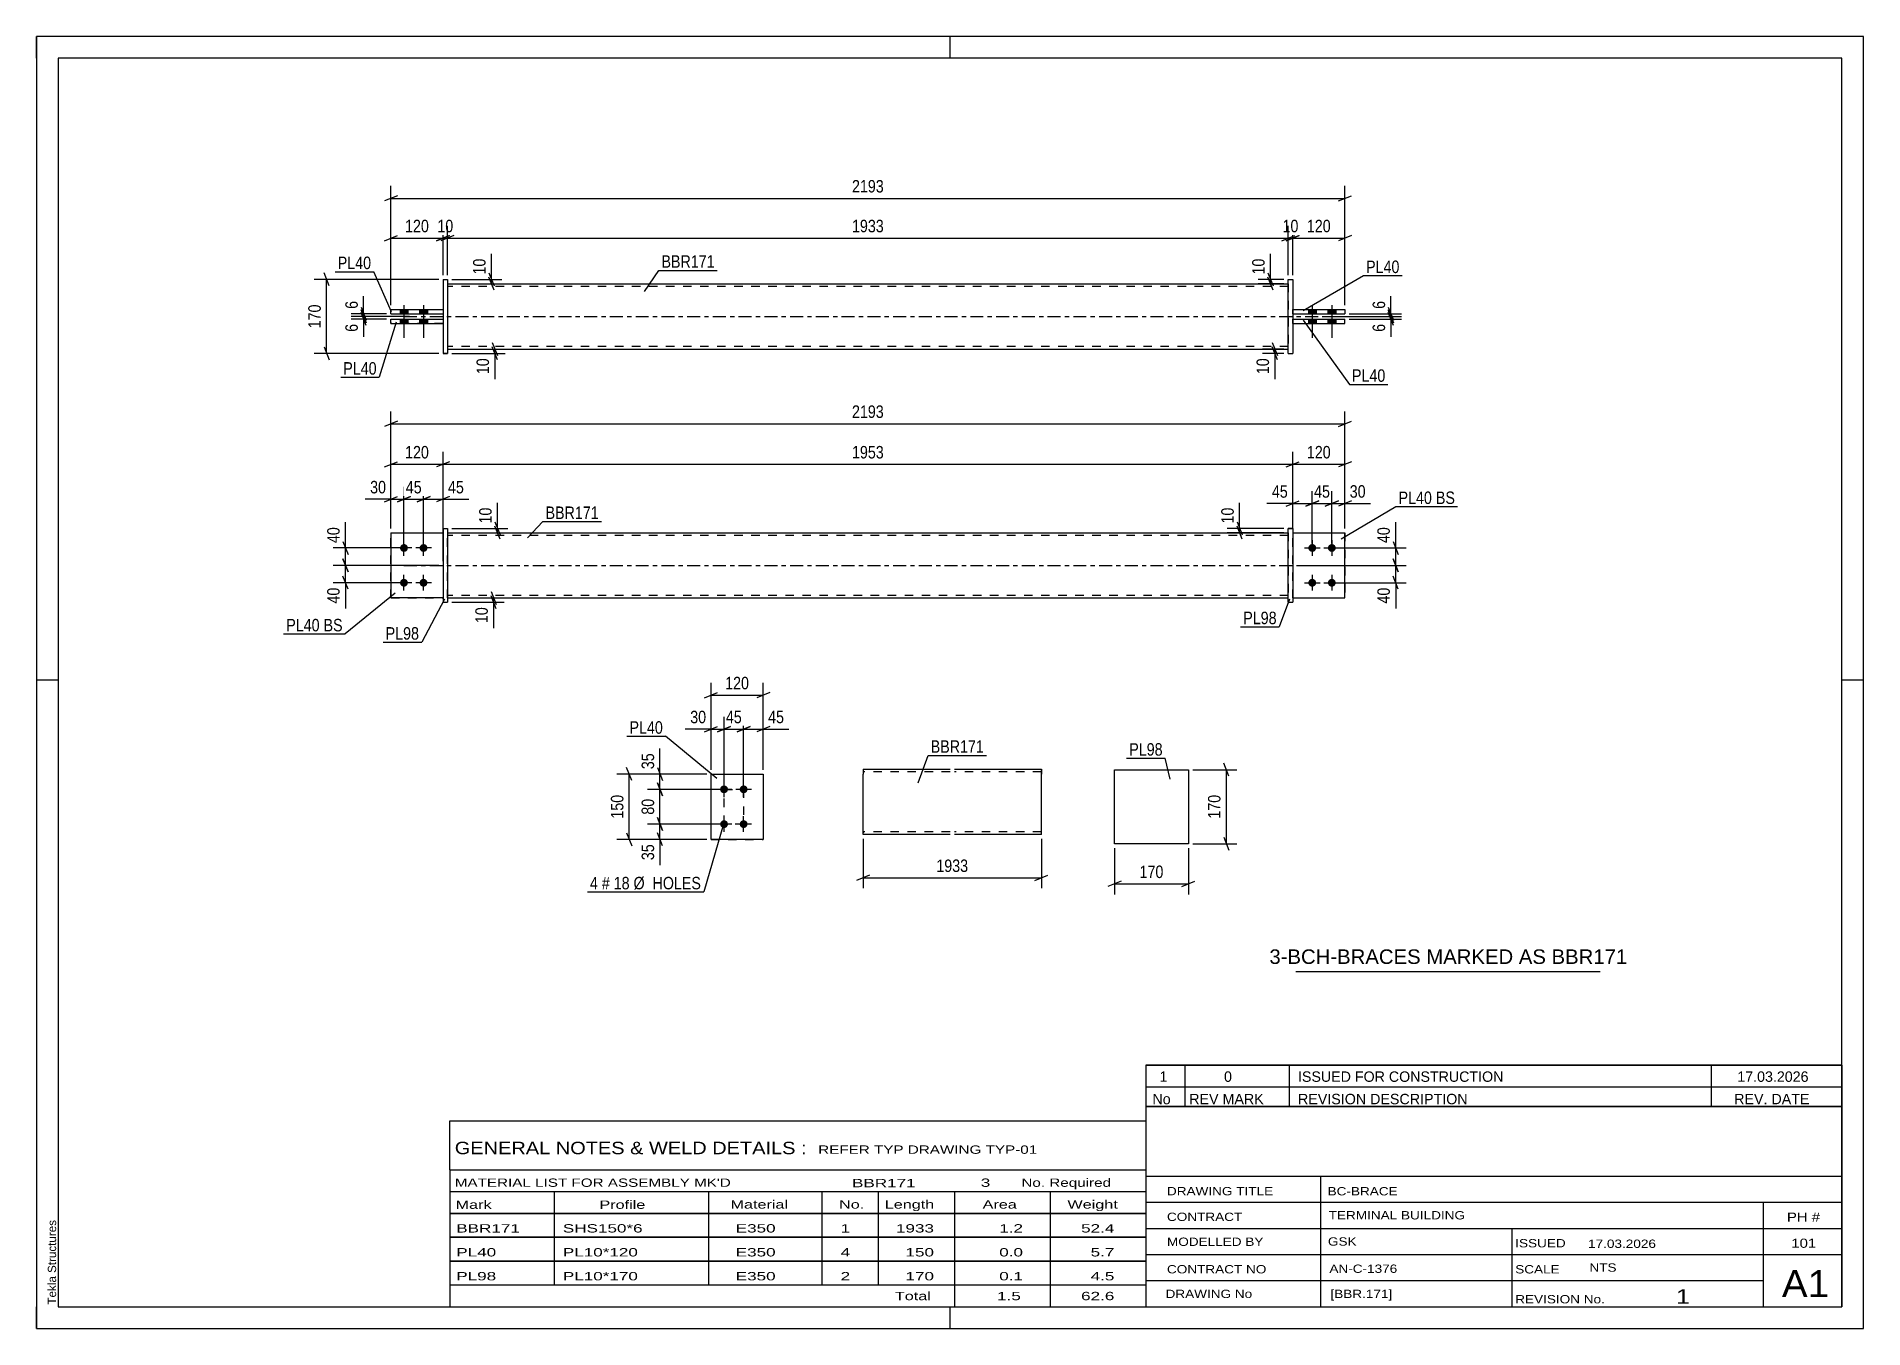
# Model space of a CAD drawing. Header units: millimetres. Extents: x 0 to 420, y 0 to 297.
import ezdxf

# ---------------------------------------------------------------- set-up
doc = ezdxf.new("R2010")
doc.units = ezdxf.units.MM
doc.linetypes.add('DXK_LINE_DOT2', pattern=[3.9198, 1.9599, -1.9599])
doc.linetypes.add('DXK_LINE_DOT3', pattern=[5.9187, 2.979, -0.9799, 0.9799, -0.9799])
doc.styles.add('Arial', font='ARIAL.TTF', dxfattribs={"height": 0.2})
doc.styles.add('Arial Narrow', font='ARIALN.TTF', dxfattribs={"height": 0.2})

# ---------------------------------------------------------------- blocks, each defined once
blk = doc.blocks.new('Unknown-580608058-1163')
at = {"color": 5, "linetype": 'Continuous'}
for p, q in [((420, 297), (0, 297)), ((0, 297), (0, 0)), ((0, 292), (0, 297)), ((210, 292), (210, 297)), ((420, 0), (420, 297)), ((415, 292), (5, 292)), ((5, 292), (5, 5)), ((415, 5), (415, 292)), ((5, 149), (0, 149)), ((420, 149), (415, 149)), ((0, 0), (0, 5)), ((5, 5), (415, 5)), ((210, 0), (210, 5)), ((0, 0), (420, 0))]:
    blk.add_line(p, q, dxfattribs=at)
at = {"color": 174, "linetype": 'Continuous', "style": 'Arial'}
blk.add_text('Tekla Structures', height=1.9102, rotation=90, dxfattribs=at).set_placement((4.5, 5.5))
blk = doc.blocks.new('Part-580608058-1769 - 1733')
at = {"color": 2, "linetype": 'Continuous'}
for p, q in [((81.47, 182.93), (93.47, 182.93)), ((81.47, 182.93), (81.47, 167.93)), ((93.47, 167.93), (81.47, 167.93)), ((81.47, 167.93), (81.47, 167.93))]:
    blk.add_line(p, q, dxfattribs=at)
at = {"color": 7, "linetype": 'DXK_LINE_DOT2'}
for p, q in [((81.47, 182.93), (93.47, 182.93)), ((93.47, 182.93), (93.47, 182.93)), ((93.47, 182.93), (93.47, 167.93)), ((81.47, 167.93), (93.47, 167.93))]:
    blk.add_line(p, q, dxfattribs=at)
blk = doc.blocks.new('Part-580608058-1739 - 1733')
at = {"color": 7, "linetype": 'DXK_LINE_DOT2'}
for p, q in [((288.78, 182.93), (300.78, 182.93)), ((288.78, 167.93), (288.78, 182.93)), ((288.78, 182.93), (300.78, 182.93)), ((300.78, 182.93), (300.78, 182.93)), ((300.78, 182.93), (300.78, 167.93)), ((288.78, 167.93), (288.78, 167.93)), ((288.78, 167.93), (300.78, 167.93)), ((288.78, 167.93), (300.78, 167.93))]:
    blk.add_line(p, q, dxfattribs=at)
blk = doc.blocks.new('Part-580608058-1744 - 1733')
at = {"color": 2, "linetype": 'Continuous'}
for p, q in [((288.78, 182.93), (300.78, 182.93)), ((300.78, 182.93), (300.78, 182.93)), ((300.78, 167.93), (300.78, 182.93)), ((288.78, 167.93), (300.78, 167.93))]:
    blk.add_line(p, q, dxfattribs=at)
at = {"color": 7, "linetype": 'DXK_LINE_DOT2'}
for p, q in [((288.78, 182.93), (300.78, 182.93)), ((288.78, 167.93), (288.78, 182.93)), ((300.78, 182.93), (300.78, 182.93)), ((288.78, 167.93), (288.78, 167.93)), ((288.78, 167.93), (300.78, 167.93))]:
    blk.add_line(p, q, dxfattribs=at)
blk = doc.blocks.new('Part-580608058-1759 - 1733')
at = {"color": 2, "linetype": 'Continuous'}
for p, q in [((93.47, 183.93), (94.47, 183.93)), ((93.47, 183.93), (93.47, 166.93)), ((94.47, 183.93), (94.47, 183.93)), ((94.47, 183.93), (94.47, 166.93)), ((93.47, 166.93), (94.47, 166.93))]:
    blk.add_line(p, q, dxfattribs=at)
at = {"color": 7, "linetype": 'DXK_LINE_DOT2'}
for p, q in [((93.47, 183.93), (94.47, 183.93)), ((93.47, 166.93), (94.47, 166.93))]:
    blk.add_line(p, q, dxfattribs=at)
blk = doc.blocks.new('Part-580608058-1764 - 1733')
at = {"color": 7, "linetype": 'DXK_LINE_DOT2'}
for p, q in [((81.47, 182.93), (93.47, 182.93)), ((81.47, 182.93), (93.47, 182.93)), ((81.47, 167.93), (81.47, 182.93)), ((93.47, 182.93), (93.47, 182.93)), ((93.47, 182.93), (93.47, 167.93)), ((81.47, 167.93), (93.47, 167.93)), ((93.47, 167.93), (81.47, 167.93)), ((81.47, 167.93), (81.47, 167.93))]:
    blk.add_line(p, q, dxfattribs=at)
blk = doc.blocks.new('Part-580608058-1774 - 1733')
at = {"color": 2, "linetype": 'Continuous'}
for p, q in [((288.78, 183.93), (287.78, 183.93)), ((287.78, 166.93), (287.78, 183.93)), ((288.78, 183.93), (288.78, 166.93)), ((287.78, 166.93), (287.78, 166.93)), ((287.78, 166.93), (288.78, 166.93))]:
    blk.add_line(p, q, dxfattribs=at)
at = {"color": 7, "linetype": 'DXK_LINE_DOT2'}
for p, q in [((287.78, 183.93), (287.78, 183.93)), ((287.78, 183.93), (288.78, 183.93)), ((288.78, 183.93), (288.78, 183.93)), ((287.78, 166.93), (288.78, 166.93))]:
    blk.add_line(p, q, dxfattribs=at)
blk = doc.blocks.new('Part-580608058-1779 - 1733')
at = {"color": 2, "linetype": 'Continuous'}
for p, q in [((94.47, 182.93), (287.78, 182.93)), ((94.47, 167.93), (287.78, 167.93))]:
    blk.add_line(p, q, dxfattribs=at)
at = {"color": 7, "linetype": 'DXK_LINE_DOT2'}
for p, q in [((94.47, 167.93), (94.47, 182.93)), ((287.78, 182.33), (94.47, 182.33)), ((287.78, 182.93), (287.78, 167.93)), ((287.78, 168.53), (94.47, 168.53))]:
    blk.add_line(p, q, dxfattribs=at)
at = {"color": 7, "linetype": 'DXK_LINE_DOT3'}
blk.add_line((84.47, 175.43), (297.78, 175.43), dxfattribs=at)
blk = doc.blocks.new('Bolt-580608058-1780 - 1733')
at = {"linetype": 'Continuous'}
for points in [[(293.28, 180.33), (293.47, 180.31), (293.64, 180.25), (293.81, 180.15), (293.95, 180.03), (294.06, 179.88), (294.13, 179.7), (294.17, 179.52), (294.17, 179.33), (294.13, 179.15), (294.06, 178.98), (293.95, 178.82), (293.81, 178.7), (293.64, 178.6), (293.47, 178.55), (293.28, 178.53), (293.09, 178.55), (292.91, 178.6), (292.75, 178.7), (292.61, 178.82), (292.5, 178.98), (292.42, 179.15), (292.38, 179.33), (292.38, 179.52), (292.42, 179.7), (292.5, 179.88), (292.61, 180.03), (292.75, 180.15), (292.91, 180.25), (293.09, 180.31)], [(297.78, 180.33), (297.97, 180.31), (298.14, 180.25), (298.31, 180.15), (298.45, 180.03), (298.56, 179.88), (298.63, 179.7), (298.67, 179.52), (298.67, 179.33), (298.63, 179.15), (298.56, 178.98), (298.45, 178.82), (298.31, 178.7), (298.14, 178.6), (297.97, 178.55), (297.78, 178.53), (297.59, 178.55), (297.41, 178.6), (297.25, 178.7), (297.11, 178.82), (297, 178.98), (296.92, 179.15), (296.88, 179.33), (296.88, 179.52), (296.92, 179.7), (297, 179.88), (297.11, 180.03), (297.25, 180.15), (297.41, 180.25), (297.59, 180.31)], [(293.28, 172.33), (293.47, 172.31), (293.64, 172.25), (293.81, 172.15), (293.95, 172.03), (294.06, 171.88), (294.13, 171.7), (294.17, 171.52), (294.17, 171.33), (294.13, 171.15), (294.06, 170.98), (293.95, 170.82), (293.81, 170.7), (293.64, 170.6), (293.47, 170.55), (293.28, 170.53), (293.09, 170.55), (292.91, 170.6), (292.75, 170.7), (292.61, 170.82), (292.5, 170.98), (292.42, 171.15), (292.38, 171.33), (292.38, 171.52), (292.42, 171.7), (292.5, 171.88), (292.61, 172.03), (292.75, 172.15), (292.91, 172.25), (293.09, 172.31)], [(297.78, 172.33), (297.97, 172.31), (298.14, 172.25), (298.31, 172.15), (298.45, 172.03), (298.56, 171.88), (298.63, 171.7), (298.67, 171.52), (298.67, 171.33), (298.63, 171.15), (298.56, 170.98), (298.45, 170.82), (298.31, 170.7), (298.14, 170.6), (297.97, 170.55), (297.78, 170.53), (297.59, 170.55), (297.41, 170.6), (297.25, 170.7), (297.11, 170.82), (297, 170.98), (296.92, 171.15), (296.88, 171.33), (296.88, 171.52), (296.92, 171.7), (297, 171.88), (297.11, 172.03), (297.25, 172.15), (297.41, 172.25), (297.59, 172.31)]]:
    blk.add_hatch(color=1, dxfattribs=at).paths.add_polyline_path(points)
at = {"color": 1, "linetype": 'Continuous'}
for p, q in [((293.28, 181.23), (293.28, 177.63)), ((297.78, 181.23), (297.78, 177.63)), ((291.48, 179.43), (295.08, 179.43)), ((295.98, 179.43), (299.58, 179.43)), ((293.28, 173.23), (293.28, 169.63)), ((297.78, 173.23), (297.78, 169.63)), ((291.48, 171.43), (295.08, 171.43)), ((295.98, 171.43), (299.58, 171.43))]:
    blk.add_line(p, q, dxfattribs=at)
blk = doc.blocks.new('Bolt-580608058-1781 - 1733')
at = {"linetype": 'Continuous'}
for points in [[(84.47, 180.33), (84.65, 180.31), (84.83, 180.25), (85, 180.15), (85.14, 180.03), (85.25, 179.88), (85.32, 179.7), (85.36, 179.52), (85.36, 179.33), (85.32, 179.15), (85.25, 178.98), (85.14, 178.82), (85, 178.7), (84.83, 178.6), (84.65, 178.55), (84.47, 178.53), (84.28, 178.55), (84.1, 178.6), (83.94, 178.7), (83.8, 178.82), (83.69, 178.98), (83.61, 179.15), (83.57, 179.33), (83.57, 179.52), (83.61, 179.7), (83.69, 179.88), (83.8, 180.03), (83.94, 180.15), (84.1, 180.25), (84.28, 180.31)], [(88.97, 180.33), (89.15, 180.31), (89.33, 180.25), (89.5, 180.15), (89.64, 180.03), (89.75, 179.88), (89.82, 179.7), (89.86, 179.52), (89.86, 179.33), (89.82, 179.15), (89.75, 178.98), (89.64, 178.82), (89.5, 178.7), (89.33, 178.6), (89.15, 178.55), (88.97, 178.53), (88.78, 178.55), (88.6, 178.6), (88.44, 178.7), (88.3, 178.82), (88.19, 178.98), (88.11, 179.15), (88.07, 179.33), (88.07, 179.52), (88.11, 179.7), (88.19, 179.88), (88.3, 180.03), (88.44, 180.15), (88.6, 180.25), (88.78, 180.31)], [(84.47, 172.33), (84.65, 172.31), (84.83, 172.25), (85, 172.15), (85.14, 172.03), (85.25, 171.88), (85.32, 171.7), (85.36, 171.52), (85.36, 171.33), (85.32, 171.15), (85.25, 170.98), (85.14, 170.82), (85, 170.7), (84.83, 170.6), (84.65, 170.55), (84.47, 170.53), (84.28, 170.55), (84.1, 170.6), (83.94, 170.7), (83.8, 170.82), (83.69, 170.98), (83.61, 171.15), (83.57, 171.33), (83.57, 171.52), (83.61, 171.7), (83.69, 171.88), (83.8, 172.03), (83.94, 172.15), (84.1, 172.25), (84.28, 172.31)], [(88.97, 172.33), (89.15, 172.31), (89.33, 172.25), (89.5, 172.15), (89.64, 172.03), (89.75, 171.88), (89.82, 171.7), (89.86, 171.52), (89.86, 171.33), (89.82, 171.15), (89.75, 170.98), (89.64, 170.82), (89.5, 170.7), (89.33, 170.6), (89.15, 170.55), (88.97, 170.53), (88.78, 170.55), (88.6, 170.6), (88.44, 170.7), (88.3, 170.82), (88.19, 170.98), (88.11, 171.15), (88.07, 171.33), (88.07, 171.52), (88.11, 171.7), (88.19, 171.88), (88.3, 172.03), (88.44, 172.15), (88.6, 172.25), (88.78, 172.31)]]:
    blk.add_hatch(color=1, dxfattribs=at).paths.add_polyline_path(points)
at = {"color": 1, "linetype": 'Continuous'}
for p, q in [((84.47, 177.63), (84.47, 181.23)), ((88.97, 177.63), (88.97, 181.23)), ((86.27, 179.43), (82.67, 179.43)), ((90.77, 179.43), (87.17, 179.43)), ((84.47, 169.63), (84.47, 173.23)), ((88.97, 169.63), (88.97, 173.23)), ((86.27, 171.43), (82.67, 171.43)), ((90.77, 171.43), (87.17, 171.43))]:
    blk.add_line(p, q, dxfattribs=at)
blk = doc.blocks.new('Bolt-580608058-1399 - 1390')
at = {"linetype": 'Continuous'}
for points in [[(294.18, 234.26), (292.38, 234.26), (292.38, 233.26), (294.18, 233.26)], [(294.18, 234.26), (292.38, 234.26), (292.38, 233.26), (294.18, 233.26)], [(294.18, 232.06), (292.38, 232.06), (292.38, 231.06), (294.18, 231.06)], [(294.18, 232.06), (292.38, 232.06), (292.38, 231.06), (294.18, 231.06)], [(298.68, 234.26), (296.88, 234.26), (296.88, 233.26), (298.68, 233.26)], [(298.68, 234.26), (296.88, 234.26), (296.88, 233.26), (298.68, 233.26)], [(298.68, 232.06), (296.88, 232.06), (296.88, 231.06), (298.68, 231.06)], [(298.68, 232.06), (296.88, 232.06), (296.88, 231.06), (298.68, 231.06)]]:
    blk.add_hatch(color=1, dxfattribs=at).paths.add_polyline_path(points)
at = {"color": 1, "linetype": 'Continuous'}
for p, q in [((293.28, 235.26), (293.28, 227.76)), ((293.28, 235.26), (293.28, 227.76)), ((297.78, 235.26), (297.78, 227.76)), ((297.78, 235.26), (297.78, 227.76)), ((292.38, 234.26), (292.38, 233.26)), ((292.38, 234.26), (292.38, 233.26)), ((292.38, 232.06), (292.38, 231.06)), ((292.38, 232.06), (292.38, 231.06)), ((294.18, 234.26), (294.18, 233.26)), ((294.18, 234.26), (294.18, 233.26)), ((294.18, 232.06), (294.18, 231.06)), ((294.18, 232.06), (294.18, 231.06)), ((296.88, 234.26), (296.88, 233.26)), ((296.88, 234.26), (296.88, 233.26)), ((296.88, 232.06), (296.88, 231.06)), ((296.88, 232.06), (296.88, 231.06)), ((298.68, 234.26), (298.68, 233.26)), ((298.68, 234.26), (298.68, 233.26)), ((298.68, 232.06), (298.68, 231.06)), ((298.68, 232.06), (298.68, 231.06))]:
    blk.add_line(p, q, dxfattribs=at)
blk = doc.blocks.new('Bolt-580608058-1398 - 1390')
at = {"linetype": 'Continuous'}
for points in [[(83.57, 233.26), (85.37, 233.26), (85.37, 234.26), (83.57, 234.26)], [(83.57, 233.26), (85.37, 233.26), (85.37, 234.26), (83.57, 234.26)], [(83.57, 231.06), (85.37, 231.06), (85.37, 232.06), (83.57, 232.06)], [(83.57, 231.06), (85.37, 231.06), (85.37, 232.06), (83.57, 232.06)], [(88.07, 233.26), (89.87, 233.26), (89.87, 234.26), (88.07, 234.26)], [(88.07, 233.26), (89.87, 233.26), (89.87, 234.26), (88.07, 234.26)], [(88.07, 231.06), (89.87, 231.06), (89.87, 232.06), (88.07, 232.06)], [(88.07, 231.06), (89.87, 231.06), (89.87, 232.06), (88.07, 232.06)]]:
    blk.add_hatch(color=1, dxfattribs=at).paths.add_polyline_path(points)
at = {"color": 1, "linetype": 'Continuous'}
for p, q in [((84.47, 235.26), (84.47, 227.76)), ((84.47, 235.26), (84.47, 227.76)), ((88.97, 235.26), (88.97, 227.76)), ((88.97, 235.26), (88.97, 227.76)), ((83.57, 234.26), (83.57, 233.26)), ((83.57, 234.26), (83.57, 233.26)), ((83.57, 232.06), (83.57, 231.06)), ((83.57, 232.06), (83.57, 231.06)), ((85.37, 234.26), (85.37, 233.26)), ((85.37, 234.26), (85.37, 233.26)), ((85.37, 232.06), (85.37, 231.06)), ((85.37, 232.06), (85.37, 231.06)), ((88.07, 234.26), (88.07, 233.26)), ((88.07, 234.26), (88.07, 233.26)), ((88.07, 232.06), (88.07, 231.06)), ((88.07, 232.06), (88.07, 231.06)), ((89.87, 234.26), (89.87, 233.26)), ((89.87, 234.26), (89.87, 233.26)), ((89.87, 232.06), (89.87, 231.06)), ((89.87, 232.06), (89.87, 231.06))]:
    blk.add_line(p, q, dxfattribs=at)
blk = doc.blocks.new('Part-580608058-1441 - 1390')
at = {"color": 2, "linetype": 'Continuous'}
for p, q in [((81.47, 232.06), (93.47, 232.06)), ((81.47, 231.06), (81.47, 232.06)), ((81.47, 231.06), (93.47, 231.06)), ((81.47, 231.06), (81.47, 231.06))]:
    blk.add_line(p, q, dxfattribs=at)
at = {"color": 7, "linetype": 'DXK_LINE_DOT2'}
for p, q in [((81.47, 232.06), (93.47, 232.06)), ((93.47, 231.06), (81.47, 231.06)), ((93.47, 232.06), (93.47, 231.06))]:
    blk.add_line(p, q, dxfattribs=at)
blk = doc.blocks.new('Part-580608058-1425 - 1390')
at = {"color": 2, "linetype": 'Continuous'}
for p, q in [((94.47, 240.16), (287.78, 240.16)), ((94.47, 225.16), (287.78, 225.16))]:
    blk.add_line(p, q, dxfattribs=at)
at = {"color": 7, "linetype": 'DXK_LINE_DOT2'}
for p, q in [((94.47, 240.16), (94.47, 225.16)), ((287.78, 239.56), (94.47, 239.56)), ((287.78, 240.16), (287.78, 225.16)), ((287.78, 225.76), (94.47, 225.76))]:
    blk.add_line(p, q, dxfattribs=at)
at = {"color": 7, "linetype": 'DXK_LINE_DOT3'}
blk.add_line((84.47, 232.66), (297.78, 232.66), dxfattribs=at)
blk = doc.blocks.new('Part-580608058-1426 - 1390')
at = {"color": 2, "linetype": 'Continuous'}
for p, q in [((287.78, 241.16), (287.78, 241.16)), ((287.78, 224.16), (287.78, 241.16)), ((287.78, 241.16), (288.78, 241.16)), ((288.78, 241.16), (288.78, 241.16)), ((288.78, 241.16), (288.78, 224.16)), ((287.78, 224.16), (288.78, 224.16)), ((287.78, 224.16), (287.78, 224.16)), ((288.78, 224.16), (288.78, 224.16))]:
    blk.add_line(p, q, dxfattribs=at)
at = {"color": 7, "linetype": 'DXK_LINE_DOT2'}
for p, q in [((287.78, 241.16), (287.78, 241.16)), ((287.78, 241.16), (288.78, 241.16)), ((287.78, 224.16), (288.78, 224.16))]:
    blk.add_line(p, q, dxfattribs=at)
blk = doc.blocks.new('Part-580608058-1446 - 1390')
at = {"color": 2, "linetype": 'Continuous'}
for p, q in [((81.47, 234.26), (93.47, 234.26)), ((81.47, 233.26), (81.47, 234.26)), ((81.47, 233.26), (93.47, 233.26)), ((81.47, 233.26), (81.47, 233.26))]:
    blk.add_line(p, q, dxfattribs=at)
at = {"color": 7, "linetype": 'DXK_LINE_DOT2'}
for p, q in [((81.47, 234.26), (93.47, 234.26)), ((81.47, 234.26), (81.47, 234.26)), ((81.47, 233.26), (93.47, 233.26)), ((93.47, 234.26), (93.47, 233.26))]:
    blk.add_line(p, q, dxfattribs=at)
blk = doc.blocks.new('Part-580608058-1447 - 1390')
at = {"color": 2, "linetype": 'Continuous'}
for p, q in [((93.47, 241.16), (94.47, 241.16)), ((93.47, 241.16), (93.47, 224.16)), ((94.47, 241.16), (94.47, 241.16)), ((94.47, 241.16), (94.47, 224.16)), ((94.47, 224.16), (93.47, 224.16)), ((93.47, 224.16), (93.47, 224.16))]:
    blk.add_line(p, q, dxfattribs=at)
at = {"color": 7, "linetype": 'DXK_LINE_DOT2'}
for p, q in [((93.47, 241.16), (94.47, 241.16)), ((94.47, 241.16), (94.47, 241.16)), ((93.47, 224.16), (94.47, 224.16))]:
    blk.add_line(p, q, dxfattribs=at)
blk = doc.blocks.new('Part-580608058-1452 - 1390')
at = {"color": 2, "linetype": 'Continuous'}
for p, q in [((288.78, 234.26), (300.78, 234.26)), ((288.78, 233.26), (300.78, 233.26)), ((300.78, 234.26), (300.78, 233.26))]:
    blk.add_line(p, q, dxfattribs=at)
at = {"color": 7, "linetype": 'DXK_LINE_DOT2'}
for p, q in [((288.78, 233.26), (288.78, 234.26)), ((288.78, 234.26), (300.78, 234.26)), ((288.78, 233.26), (300.78, 233.26)), ((300.78, 234.26), (300.78, 234.26))]:
    blk.add_line(p, q, dxfattribs=at)
blk = doc.blocks.new('Part-580608058-1457 - 1390')
at = {"color": 2, "linetype": 'Continuous'}
for p, q in [((288.78, 232.06), (300.78, 232.06)), ((288.78, 231.06), (300.78, 231.06)), ((300.78, 231.06), (300.78, 232.06))]:
    blk.add_line(p, q, dxfattribs=at)
at = {"color": 7, "linetype": 'DXK_LINE_DOT2'}
for p, q in [((288.78, 231.06), (288.78, 232.06)), ((288.78, 232.06), (300.78, 232.06)), ((288.78, 231.06), (300.78, 231.06))]:
    blk.add_line(p, q, dxfattribs=at)
blk = doc.blocks.new('Part-580608058-2112 - 2105')
at = {"color": 2, "linetype": 'Continuous'}
for p, q in [((155.06, 127.44), (167.06, 127.44)), ((155.06, 112.44), (155.06, 127.44)), ((167.06, 127.44), (167.06, 127.44)), ((167.06, 127.44), (167.06, 112.44)), ((167.06, 112.44), (155.06, 112.44)), ((155.06, 112.44), (155.06, 112.44))]:
    blk.add_line(p, q, dxfattribs=at)
at = {"color": 7, "linetype": 'DXK_LINE_DOT2'}
for p, q in [((155.06, 127.44), (167.06, 127.44)), ((155.06, 112.44), (167.06, 112.44)), ((155.06, 112.44), (155.06, 112.44))]:
    blk.add_line(p, q, dxfattribs=at)
blk = doc.blocks.new('Bolt-580608058-2145 - 2105')
at = {"linetype": 'Continuous'}
for points in [[(158.06, 123.04), (157.87, 123.06), (157.69, 123.12), (157.53, 123.21), (157.39, 123.34), (157.28, 123.49), (157.2, 123.66), (157.16, 123.85), (157.16, 124.04), (157.2, 124.22), (157.28, 124.39), (157.39, 124.54), (157.53, 124.67), (157.69, 124.76), (157.87, 124.82), (158.06, 124.84), (158.24, 124.82), (158.42, 124.76), (158.59, 124.67), (158.73, 124.54), (158.84, 124.39), (158.91, 124.22), (158.95, 124.04), (158.95, 123.85), (158.91, 123.66), (158.84, 123.49), (158.73, 123.34), (158.59, 123.21), (158.42, 123.12), (158.24, 123.06)], [(162.56, 123.04), (162.37, 123.06), (162.19, 123.12), (162.03, 123.21), (161.89, 123.34), (161.78, 123.49), (161.7, 123.66), (161.66, 123.85), (161.66, 124.04), (161.7, 124.22), (161.78, 124.39), (161.89, 124.54), (162.03, 124.67), (162.19, 124.76), (162.37, 124.82), (162.56, 124.84), (162.74, 124.82), (162.92, 124.76), (163.09, 124.67), (163.23, 124.54), (163.34, 124.39), (163.41, 124.22), (163.45, 124.04), (163.45, 123.85), (163.41, 123.66), (163.34, 123.49), (163.23, 123.34), (163.09, 123.21), (162.92, 123.12), (162.74, 123.06)], [(158.06, 115.04), (157.87, 115.06), (157.69, 115.12), (157.53, 115.21), (157.39, 115.34), (157.28, 115.49), (157.2, 115.66), (157.16, 115.85), (157.16, 116.04), (157.2, 116.22), (157.28, 116.39), (157.39, 116.54), (157.53, 116.67), (157.69, 116.76), (157.87, 116.82), (158.06, 116.84), (158.24, 116.82), (158.42, 116.76), (158.59, 116.67), (158.73, 116.54), (158.84, 116.39), (158.91, 116.22), (158.95, 116.04), (158.95, 115.85), (158.91, 115.66), (158.84, 115.49), (158.73, 115.34), (158.59, 115.21), (158.42, 115.12), (158.24, 115.06)], [(162.56, 115.04), (162.37, 115.06), (162.19, 115.12), (162.03, 115.21), (161.89, 115.34), (161.78, 115.49), (161.7, 115.66), (161.66, 115.85), (161.66, 116.04), (161.7, 116.22), (161.78, 116.39), (161.89, 116.54), (162.03, 116.67), (162.19, 116.76), (162.37, 116.82), (162.56, 116.84), (162.74, 116.82), (162.92, 116.76), (163.09, 116.67), (163.23, 116.54), (163.34, 116.39), (163.41, 116.22), (163.45, 116.04), (163.45, 115.85), (163.41, 115.66), (163.34, 115.49), (163.23, 115.34), (163.09, 115.21), (162.92, 115.12), (162.74, 115.06)]]:
    blk.add_hatch(color=1, dxfattribs=at).paths.add_polyline_path(points)
at = {"color": 1, "linetype": 'Continuous'}
for p, q in [((159.86, 123.94), (156.26, 123.94)), ((158.06, 122.14), (158.06, 125.74)), ((164.36, 123.94), (160.76, 123.94)), ((162.56, 122.14), (162.56, 125.74)), ((158.06, 114.14), (158.06, 117.74)), ((162.56, 114.14), (162.56, 117.74)), ((159.86, 115.94), (156.26, 115.94)), ((164.36, 115.94), (160.76, 115.94))]:
    blk.add_line(p, q, dxfattribs=at)
blk = doc.blocks.new('Part-580608058-2275 - 2269')
at = {"color": 2, "linetype": 'Continuous'}
for p, q in [((247.82, 111.44), (247.82, 128.44)), ((247.82, 128.44), (264.82, 128.44)), ((264.82, 128.44), (264.82, 111.44)), ((264.82, 111.44), (247.82, 111.44))]:
    blk.add_line(p, q, dxfattribs=at)
blk = doc.blocks.new('Part-580608058-2301 - 2294')
at = {"color": 2, "linetype": 'Continuous'}
for p, q in [((190.02, 128.59), (190.02, 127.39)), ((190.02, 128.59), (210.02, 128.59)), ((190.02, 114.33), (190.02, 127.39)), ((211.02, 128.59), (231.02, 128.59)), ((231.02, 128.59), (231.02, 128.5)), ((231.02, 128.5), (231.02, 127.39)), ((231.02, 113.59), (231.02, 127.39)), ((190.02, 113.68), (190.02, 114.33)), ((190.02, 113.59), (190.02, 113.68)), ((210.02, 113.59), (190.02, 113.59)), ((231.02, 113.59), (211.02, 113.59))]:
    blk.add_line(p, q, dxfattribs=at)
at = {"color": 7, "linetype": 'DXK_LINE_DOT2'}
for p, q in [((210.02, 127.99), (190.02, 127.99)), ((231.02, 127.99), (211.02, 127.99)), ((231.02, 127.39), (231.02, 128.24)), ((190.02, 114.33), (190.02, 113.94)), ((190.02, 114.19), (190.02, 114.23)), ((210.02, 114.19), (190.02, 114.19)), ((231.02, 114.19), (211.02, 114.19)), ((231.02, 114.19), (231.02, 114.23))]:
    blk.add_line(p, q, dxfattribs=at)
blk = doc.blocks.new('Rectangle-580608058-2255 - 2105')
at = {"color": 1, "linetype": 'DXK_LINE_DOT2'}
blk.add_lwpolyline([(158.06, 123.94), (162.56, 123.94), (162.56, 115.94), (158.06, 115.94), (158.06, 123.94)], close=True, dxfattribs=at)
blk = doc.blocks.new('StraightDimension-580608058-1955 - 1733')
at = {"color": 7, "linetype": 'Continuous'}
for p, q in [((70.43, 180.93), (71.63, 177.93)), ((83.47, 179.43), (68.18, 179.43)), ((71.63, 173.93), (70.43, 176.93)), ((71.03, 175.43), (71.03, 179.43)), ((92.47, 175.43), (68.18, 175.43))]:
    blk.add_line(p, q, dxfattribs=at)
at = {"color": 0}
blk.add_wipeout([(70.28, 184.81), (66.08, 184.81), (66.08, 179.95), (70.28, 179.95)], dxfattribs=at)
at = {"color": 7, "linetype": 'Continuous'}
blk.add_line((71.03, 179.43), (71.03, 185.33), dxfattribs=at)
blk.add_line((71.03, 179.43), (71.03, 185.33), dxfattribs=at)
at = {"color": 3, "style": 'Arial Narrow'}
blk.add_text('40', height=2.863, rotation=90.0002, dxfattribs=at).set_placement((69.68, 180.55))
blk = doc.blocks.new('StraightDimension-580608058-1827 - 1733')
at = {"color": 7, "linetype": 'Continuous'}
for p, q in [((291.78, 189.04), (294.78, 190.24)), ((293.28, 180.43), (293.28, 192.49)), ((293.28, 189.64), (297.78, 189.64)), ((299.28, 190.24), (296.28, 189.04)), ((297.78, 180.43), (297.78, 192.49))]:
    blk.add_line(p, q, dxfattribs=at)
at = {"color": 0}
blk.add_wipeout([(297.96, 190.39), (297.96, 194.59), (293.1, 194.59), (293.1, 190.39)], dxfattribs=at)
at = {"color": 3, "style": 'Arial Narrow'}
blk.add_text('45', height=2.863, dxfattribs=at).set_placement((293.7, 190.99))
blk = doc.blocks.new('StraightDimension-580608058-1995 - 1733')
at = {"color": 7, "linetype": 'Continuous'}
for p, q in [((81.47, 183.93), (81.47, 193.48)), ((84.47, 180.43), (84.47, 193.48)), ((79.97, 190.03), (82.97, 191.23)), ((81.47, 190.63), (84.47, 190.63)), ((85.97, 191.23), (82.97, 190.03))]:
    blk.add_line(p, q, dxfattribs=at)
at = {"color": 0}
blk.add_wipeout([(80.94, 191.38), (80.94, 195.58), (76.09, 195.58), (76.09, 191.38)], dxfattribs=at)
at = {"color": 7, "linetype": 'Continuous'}
blk.add_line((81.47, 190.63), (75.56, 190.63), dxfattribs=at)
blk.add_line((81.47, 190.63), (75.56, 190.63), dxfattribs=at)
at = {"color": 3, "style": 'Arial Narrow'}
blk.add_text('30', height=2.863, dxfattribs=at).set_placement((76.69, 191.98))
blk = doc.blocks.new('StraightDimension-580608058-1784 - 1733')
at = {"color": 7, "linetype": 'Continuous'}
for p, q in [((104.49, 169.43), (105.69, 166.43)), ((105.69, 165.43), (104.49, 168.43)), ((95.47, 167.93), (107.49, 167.93)), ((95.47, 166.93), (107.49, 166.93)), ((105.09, 166.93), (105.09, 167.93))]:
    blk.add_line(p, q, dxfattribs=at)
at = {"color": 0}
blk.add_wipeout([(104.34, 166.4), (100.14, 166.4), (100.14, 161.55), (104.34, 161.55)], dxfattribs=at)
at = {"color": 7, "linetype": 'Continuous'}
blk.add_line((105.09, 166.93), (105.09, 161.02), dxfattribs=at)
blk.add_line((105.09, 166.93), (105.09, 161.02), dxfattribs=at)
at = {"color": 3, "style": 'Arial Narrow'}
blk.add_text('10', height=2.863, rotation=90.0002, dxfattribs=at).set_placement((103.74, 162.15))
blk = doc.blocks.new('StraightDimension-580608058-1857 - 1733')
at = {"color": 7, "linetype": 'Continuous'}
for p, q in [((81.47, 183.93), (81.47, 210.83)), ((300.78, 183.93), (300.78, 210.83)), ((82.97, 208.58), (79.97, 207.38)), ((81.47, 207.98), (300.78, 207.98)), ((299.28, 207.38), (302.28, 208.58))]:
    blk.add_line(p, q, dxfattribs=at)
at = {"color": 0}
blk.add_wipeout([(195.38, 208.73), (195.38, 212.93), (186.87, 212.93), (186.87, 208.73)], dxfattribs=at)
at = {"color": 3, "style": 'Arial Narrow'}
blk.add_text('2193', height=2.863, dxfattribs=at).set_placement((187.47, 209.33))
blk = doc.blocks.new('StraightDimension-580608058-1793 - 1733')
at = {"color": 7, "linetype": 'Continuous'}
for p, q in [((105.37, 185.43), (106.57, 182.43)), ((95.47, 183.93), (108.37, 183.93)), ((95.47, 182.93), (108.37, 182.93)), ((106.57, 181.43), (105.37, 184.43)), ((105.97, 182.93), (105.97, 183.93))]:
    blk.add_line(p, q, dxfattribs=at)
at = {"color": 0}
blk.add_wipeout([(105.22, 189.31), (101.02, 189.31), (101.02, 184.45), (105.22, 184.45)], dxfattribs=at)
at = {"color": 7, "linetype": 'Continuous'}
blk.add_line((105.97, 183.93), (105.97, 189.83), dxfattribs=at)
blk.add_line((105.97, 183.93), (105.97, 189.83), dxfattribs=at)
at = {"color": 3, "style": 'Arial Narrow'}
blk.add_text('10', height=2.863, rotation=90.0002, dxfattribs=at).set_placement((104.62, 185.05))
blk = doc.blocks.new('StraightDimension-580608058-1930 - 1733')
at = {"color": 7, "linetype": 'Continuous'}
for p, q in [((79.97, 198.06), (82.97, 199.26)), ((81.47, 183.93), (81.47, 201.51)), ((81.47, 198.66), (93.47, 198.66)), ((94.97, 199.26), (91.97, 198.06)), ((93.47, 176.43), (93.47, 201.51))]:
    blk.add_line(p, q, dxfattribs=at)
at = {"color": 0}
blk.add_wipeout([(90.81, 199.41), (90.81, 203.61), (84.12, 203.61), (84.12, 199.41)], dxfattribs=at)
at = {"color": 3, "style": 'Arial Narrow'}
blk.add_text('120', height=2.863, dxfattribs=at).set_placement((84.72, 200.01))
blk = doc.blocks.new('StraightDimension-580608058-1802 - 1733')
at = {"color": 7, "linetype": 'Continuous'}
for p, q in [((275.98, 185.43), (277.18, 182.43)), ((286.78, 183.93), (273.73, 183.93)), ((286.78, 182.93), (273.73, 182.93)), ((277.18, 181.43), (275.98, 184.43)), ((276.58, 182.93), (276.58, 183.93))]:
    blk.add_line(p, q, dxfattribs=at)
at = {"color": 0}
blk.add_wipeout([(275.83, 189.31), (271.63, 189.31), (271.63, 184.45), (275.83, 184.45)], dxfattribs=at)
at = {"color": 7, "linetype": 'Continuous'}
blk.add_line((276.58, 183.93), (276.58, 189.83), dxfattribs=at)
blk.add_line((276.58, 183.93), (276.58, 189.83), dxfattribs=at)
at = {"color": 3, "style": 'Arial Narrow'}
blk.add_text('10', height=2.863, rotation=90.0002, dxfattribs=at).set_placement((275.23, 185.05))
blk = doc.blocks.new('StraightDimension-580608058-1811 - 1733')
at = {"color": 7, "linetype": 'Continuous'}
for p, q in [((287.28, 189.04), (290.28, 190.24)), ((288.78, 183.93), (288.78, 192.49)), ((288.78, 189.64), (293.28, 189.64)), ((294.78, 190.24), (291.78, 189.04)), ((293.28, 180.43), (293.28, 192.49))]:
    blk.add_line(p, q, dxfattribs=at)
at = {"color": 0}
blk.add_wipeout([(288.25, 190.39), (288.25, 194.59), (283.4, 194.59), (283.4, 190.39)], dxfattribs=at)
at = {"color": 7, "linetype": 'Continuous'}
blk.add_line((288.78, 189.64), (282.87, 189.64), dxfattribs=at)
blk.add_line((288.78, 189.64), (282.87, 189.64), dxfattribs=at)
at = {"color": 3, "style": 'Arial Narrow'}
blk.add_text('45', height=2.863, dxfattribs=at).set_placement((284, 190.99))
blk = doc.blocks.new('StraightDimension-580608058-1840 - 1733')
at = {"color": 7, "linetype": 'Continuous'}
for p, q in [((296.28, 189.04), (299.28, 190.24)), ((297.78, 180.43), (297.78, 192.49)), ((297.78, 189.64), (300.78, 189.64)), ((302.28, 190.24), (299.28, 189.04)), ((300.78, 183.93), (300.78, 192.49))]:
    blk.add_line(p, q, dxfattribs=at)
at = {"color": 0}
blk.add_wipeout([(306.16, 190.39), (306.16, 194.59), (301.3, 194.59), (301.3, 190.39)], dxfattribs=at)
at = {"color": 7, "linetype": 'Continuous'}
blk.add_line((300.78, 189.64), (306.68, 189.64), dxfattribs=at)
blk.add_line((300.78, 189.64), (306.68, 189.64), dxfattribs=at)
at = {"color": 3, "style": 'Arial Narrow'}
blk.add_text('30', height=2.863, dxfattribs=at).set_placement((301.9, 190.99))
blk = doc.blocks.new('StraightDimension-580608058-1877 - 1733')
at = {"color": 7, "linetype": 'Continuous'}
for p, q in [((311.86, 176.93), (313.06, 173.93)), ((289.78, 175.43), (314.86, 175.43)), ((313.06, 169.93), (311.86, 172.93)), ((312.46, 171.43), (312.46, 175.43)), ((298.78, 171.43), (314.86, 171.43))]:
    blk.add_line(p, q, dxfattribs=at)
at = {"color": 0}
blk.add_wipeout([(311.71, 170.9), (307.51, 170.9), (307.51, 166.05), (311.71, 166.05)], dxfattribs=at)
at = {"color": 7, "linetype": 'Continuous'}
blk.add_line((312.46, 171.43), (312.46, 165.52), dxfattribs=at)
blk.add_line((312.46, 171.43), (312.46, 165.52), dxfattribs=at)
at = {"color": 3, "style": 'Arial Narrow'}
blk.add_text('40', height=2.863, rotation=90.0002, dxfattribs=at).set_placement((311.11, 166.65))
blk = doc.blocks.new('StraightDimension-580608058-1886 - 1733')
at = {"color": 7, "linetype": 'Continuous'}
for p, q in [((311.86, 180.93), (313.06, 177.93)), ((298.78, 179.43), (314.86, 179.43)), ((313.06, 173.93), (311.86, 176.93)), ((312.46, 175.43), (312.46, 179.43)), ((289.78, 175.43), (314.86, 175.43))]:
    blk.add_line(p, q, dxfattribs=at)
at = {"color": 0}
blk.add_wipeout([(311.71, 184.81), (307.51, 184.81), (307.51, 179.95), (311.71, 179.95)], dxfattribs=at)
at = {"color": 7, "linetype": 'Continuous'}
blk.add_line((312.46, 179.43), (312.46, 185.33), dxfattribs=at)
blk.add_line((312.46, 179.43), (312.46, 185.33), dxfattribs=at)
at = {"color": 3, "style": 'Arial Narrow'}
blk.add_text('40', height=2.863, rotation=90.0002, dxfattribs=at).set_placement((311.11, 180.55))
blk = doc.blocks.new('StraightDimension-580608058-1896 - 1733')
at = {"color": 7, "linetype": 'Continuous'}
for p, q in [((287.28, 198.06), (290.28, 199.26)), ((288.78, 183.93), (288.78, 201.51)), ((288.78, 198.66), (300.78, 198.66)), ((302.28, 199.26), (299.28, 198.06)), ((300.78, 183.93), (300.78, 201.51))]:
    blk.add_line(p, q, dxfattribs=at)
at = {"color": 0}
blk.add_wipeout([(298.12, 199.41), (298.12, 203.61), (291.44, 203.61), (291.44, 199.41)], dxfattribs=at)
at = {"color": 3, "style": 'Arial Narrow'}
blk.add_text('120', height=2.863, dxfattribs=at).set_placement((292.04, 200.01))
blk = doc.blocks.new('StraightDimension-580608058-1915 - 1733')
at = {"color": 7, "linetype": 'Continuous'}
for p, q in [((94.97, 199.26), (91.97, 198.06)), ((93.47, 176.43), (93.47, 201.51)), ((93.47, 198.66), (288.78, 198.66)), ((287.28, 198.06), (290.28, 199.26)), ((288.78, 183.93), (288.78, 201.51))]:
    blk.add_line(p, q, dxfattribs=at)
at = {"color": 0}
blk.add_wipeout([(195.38, 199.41), (195.38, 203.61), (186.87, 203.61), (186.87, 199.41)], dxfattribs=at)
at = {"color": 3, "style": 'Arial Narrow'}
blk.add_text('1953', height=2.863, dxfattribs=at).set_placement((187.47, 200.01))
blk = doc.blocks.new('StraightDimension-580608058-1946 - 1733')
at = {"color": 7, "linetype": 'Continuous'}
for p, q in [((70.43, 176.93), (71.63, 173.93)), ((92.47, 175.43), (68.18, 175.43)), ((71.63, 169.93), (70.43, 172.93)), ((71.03, 171.43), (71.03, 175.43)), ((83.47, 171.43), (68.18, 171.43))]:
    blk.add_line(p, q, dxfattribs=at)
at = {"color": 0}
blk.add_wipeout([(70.28, 170.9), (66.08, 170.9), (66.08, 166.05), (70.28, 166.05)], dxfattribs=at)
at = {"color": 7, "linetype": 'Continuous'}
blk.add_line((71.03, 171.43), (71.03, 165.52), dxfattribs=at)
blk.add_line((71.03, 171.43), (71.03, 165.52), dxfattribs=at)
at = {"color": 3, "style": 'Arial Narrow'}
blk.add_text('40', height=2.863, rotation=90.0002, dxfattribs=at).set_placement((69.68, 166.65))
blk = doc.blocks.new('StraightDimension-580608058-1965 - 1733')
at = {"color": 7, "linetype": 'Continuous'}
for p, q in [((88.97, 180.43), (88.97, 193.48)), ((93.47, 183.93), (93.47, 193.48)), ((87.47, 190.03), (90.47, 191.23)), ((88.97, 190.63), (93.47, 190.63)), ((94.97, 191.23), (91.97, 190.03))]:
    blk.add_line(p, q, dxfattribs=at)
at = {"color": 0}
blk.add_wipeout([(98.85, 191.38), (98.85, 195.58), (93.99, 195.58), (93.99, 191.38)], dxfattribs=at)
at = {"color": 7, "linetype": 'Continuous'}
blk.add_line((93.47, 190.63), (99.37, 190.63), dxfattribs=at)
blk.add_line((93.47, 190.63), (99.37, 190.63), dxfattribs=at)
at = {"color": 3, "style": 'Arial Narrow'}
blk.add_text('45', height=2.863, dxfattribs=at).set_placement((94.59, 191.98))
blk = doc.blocks.new('StraightDimension-580608058-1982 - 1733')
at = {"color": 7, "linetype": 'Continuous'}
for p, q in [((84.47, 180.43), (84.47, 193.48)), ((88.97, 180.43), (88.97, 193.48)), ((82.97, 190.03), (85.97, 191.23)), ((84.47, 190.63), (88.97, 190.63)), ((90.47, 191.23), (87.47, 190.03))]:
    blk.add_line(p, q, dxfattribs=at)
at = {"color": 0}
blk.add_wipeout([(89.14, 191.38), (89.14, 195.58), (84.29, 195.58), (84.29, 191.38)], dxfattribs=at)
at = {"color": 3, "style": 'Arial Narrow'}
blk.add_text('45', height=2.863, dxfattribs=at).set_placement((84.89, 191.98))
blk = doc.blocks.new('StraightDimension-580608058-1676 - 1390')
at = {"color": 7, "linetype": 'Continuous'}
for p, q in [((85.72, 232.66), (72.35, 232.66)), ((80.47, 232.06), (72.35, 232.06)), ((74.6, 234.16), (75.8, 231.16)), ((75.8, 230.56), (74.6, 233.56)), ((75.2, 232.06), (75.2, 232.66))]:
    blk.add_line(p, q, dxfattribs=at)
at = {"color": 0}
blk.add_wipeout([(74.45, 231.54), (70.25, 231.54), (70.25, 228.51), (74.45, 228.51)], dxfattribs=at)
at = {"color": 7, "linetype": 'Continuous'}
blk.add_line((75.2, 232.06), (75.2, 227.98), dxfattribs=at)
blk.add_line((75.2, 232.06), (75.2, 227.98), dxfattribs=at)
at = {"color": 3, "style": 'Arial Narrow'}
blk.add_text('6', height=2.86, rotation=90.0002, dxfattribs=at).set_placement((73.85, 229.11))
blk = doc.blocks.new('StraightDimension-580608058-1498 - 1390')
at = {"color": 7, "linetype": 'Continuous'}
for p, q in [((95.47, 241.16), (106.97, 241.16)), ((95.47, 240.16), (106.97, 240.16)), ((103.97, 242.66), (105.17, 239.66)), ((105.17, 238.66), (103.97, 241.66)), ((104.57, 240.16), (104.57, 241.16))]:
    blk.add_line(p, q, dxfattribs=at)
at = {"color": 0}
blk.add_wipeout([(103.82, 246.54), (99.62, 246.54), (99.62, 241.69), (103.82, 241.69)], dxfattribs=at)
at = {"color": 7, "linetype": 'Continuous'}
blk.add_line((104.57, 241.16), (104.57, 247.07), dxfattribs=at)
blk.add_line((104.57, 241.16), (104.57, 247.07), dxfattribs=at)
at = {"color": 3, "style": 'Arial Narrow'}
blk.add_text('10', height=2.863, rotation=90.0002, dxfattribs=at).set_placement((103.22, 242.29))
blk = doc.blocks.new('StraightDimension-580608058-1459 - 1390')
at = {"color": 7, "linetype": 'Continuous'}
for p, q in [((286.78, 225.16), (281.84, 225.16)), ((286.78, 224.16), (281.84, 224.16)), ((284.09, 226.66), (285.29, 223.66)), ((285.29, 222.66), (284.09, 225.66)), ((284.69, 224.16), (284.69, 225.16))]:
    blk.add_line(p, q, dxfattribs=at)
at = {"color": 0}
blk.add_wipeout([(283.94, 223.64), (279.74, 223.64), (279.74, 218.78), (283.94, 218.78)], dxfattribs=at)
at = {"color": 7, "linetype": 'Continuous'}
blk.add_line((284.69, 224.16), (284.69, 218.26), dxfattribs=at)
blk.add_line((284.69, 224.16), (284.69, 218.26), dxfattribs=at)
at = {"color": 3, "style": 'Arial Narrow'}
blk.add_text('10', height=2.863, rotation=90.0002, dxfattribs=at).set_placement((283.34, 219.38))
blk = doc.blocks.new('StraightDimension-580608058-1473 - 1390')
at = {"color": 7, "linetype": 'Continuous'}
for p, q in [((286.78, 241.16), (280.83, 241.16)), ((286.78, 240.16), (280.83, 240.16)), ((283.08, 242.66), (284.28, 239.66)), ((284.28, 238.66), (283.08, 241.66)), ((283.68, 240.16), (283.68, 241.16))]:
    blk.add_line(p, q, dxfattribs=at)
at = {"color": 0}
blk.add_wipeout([(282.93, 246.54), (278.73, 246.54), (278.73, 241.69), (282.93, 241.69)], dxfattribs=at)
at = {"color": 7, "linetype": 'Continuous'}
blk.add_line((283.68, 241.16), (283.68, 247.07), dxfattribs=at)
blk.add_line((283.68, 241.16), (283.68, 247.07), dxfattribs=at)
at = {"color": 3, "style": 'Arial Narrow'}
blk.add_text('10', height=2.863, rotation=90.0002, dxfattribs=at).set_placement((282.33, 242.29))
blk = doc.blocks.new('StraightDimension-580608058-1488 - 1390')
at = {"color": 7, "linetype": 'Continuous'}
for p, q in [((95.47, 225.16), (107.77, 225.16)), ((95.47, 224.16), (107.77, 224.16)), ((104.77, 226.66), (105.97, 223.66)), ((105.97, 222.66), (104.77, 225.66)), ((105.37, 224.16), (105.37, 225.16))]:
    blk.add_line(p, q, dxfattribs=at)
at = {"color": 0}
blk.add_wipeout([(104.62, 223.64), (100.42, 223.64), (100.42, 218.78), (104.62, 218.78)], dxfattribs=at)
at = {"color": 7, "linetype": 'Continuous'}
blk.add_line((105.37, 224.16), (105.37, 218.26), dxfattribs=at)
blk.add_line((105.37, 224.16), (105.37, 218.26), dxfattribs=at)
at = {"color": 3, "style": 'Arial Narrow'}
blk.add_text('10', height=2.863, rotation=90.0002, dxfattribs=at).set_placement((104.02, 219.38))
blk = doc.blocks.new('StraightDimension-580608058-1509 - 1390')
at = {"color": 7, "linetype": 'Continuous'}
for p, q in [((92.47, 241.16), (63.84, 241.16)), ((67.29, 239.66), (66.09, 242.66)), ((66.69, 224.16), (66.69, 241.16)), ((92.47, 224.16), (63.84, 224.16)), ((66.09, 225.66), (67.29, 222.66))]:
    blk.add_line(p, q, dxfattribs=at)
at = {"color": 0}
blk.add_wipeout([(65.94, 236), (61.74, 236), (61.74, 229.32), (65.94, 229.32)], dxfattribs=at)
at = {"color": 3, "style": 'Arial Narrow'}
blk.add_text('170', height=2.863, rotation=90.0002, dxfattribs=at).set_placement((65.34, 229.92))
blk = doc.blocks.new('StraightDimension-580608058-1520 - 1390')
at = {"color": 7, "linetype": 'Continuous'}
for p, q in [((82.97, 260.4), (79.97, 259.2)), ((81.47, 235.26), (81.47, 262.65)), ((299.28, 259.2), (302.28, 260.4)), ((300.78, 235.26), (300.78, 262.65)), ((81.47, 259.8), (300.78, 259.8))]:
    blk.add_line(p, q, dxfattribs=at)
at = {"color": 0}
blk.add_wipeout([(195.38, 260.55), (195.38, 264.75), (186.87, 264.75), (186.87, 260.55)], dxfattribs=at)
at = {"color": 3, "style": 'Arial Narrow'}
blk.add_text('2193', height=2.863, dxfattribs=at).set_placement((187.47, 261.15))
blk = doc.blocks.new('StraightDimension-580608058-1531 - 1390')
at = {"color": 7, "linetype": 'Continuous'}
for p, q in [((81.47, 235.26), (81.47, 253.51)), ((93.47, 242.16), (93.47, 253.51)), ((79.97, 250.06), (82.97, 251.26)), ((81.47, 250.66), (93.47, 250.66)), ((94.97, 251.26), (91.97, 250.06))]:
    blk.add_line(p, q, dxfattribs=at)
at = {"color": 0}
blk.add_wipeout([(90.81, 251.41), (90.81, 255.61), (84.12, 255.61), (84.12, 251.41)], dxfattribs=at)
at = {"color": 3, "style": 'Arial Narrow'}
blk.add_text('120', height=2.863, dxfattribs=at).set_placement((84.72, 252.01))
blk = doc.blocks.new('StraightDimension-580608058-1541 - 1390')
at = {"color": 7, "linetype": 'Continuous'}
for p, q in [((93.47, 242.16), (93.47, 253.51)), ((94.47, 242.16), (94.47, 253.51)), ((91.97, 250.06), (94.97, 251.26)), ((95.97, 251.26), (92.97, 250.06)), ((93.47, 250.66), (94.47, 250.66))]:
    blk.add_line(p, q, dxfattribs=at)
at = {"color": 0}
blk.add_wipeout([(96.39, 251.41), (96.39, 255.61), (91.54, 255.61), (91.54, 251.41)], dxfattribs=at)
at = {"color": 3, "style": 'Arial Narrow'}
blk.add_text('10', height=2.863, dxfattribs=at).set_placement((92.14, 252.01))
blk = doc.blocks.new('StraightDimension-580608058-1551 - 1390')
at = {"color": 7, "linetype": 'Continuous'}
for p, q in [((288.78, 242.16), (288.78, 253.51)), ((300.78, 235.26), (300.78, 253.51)), ((287.28, 250.06), (290.28, 251.26)), ((288.78, 250.66), (300.78, 250.66)), ((302.28, 251.26), (299.28, 250.06))]:
    blk.add_line(p, q, dxfattribs=at)
at = {"color": 0}
blk.add_wipeout([(298.12, 251.41), (298.12, 255.61), (291.44, 255.61), (291.44, 251.41)], dxfattribs=at)
at = {"color": 3, "style": 'Arial Narrow'}
blk.add_text('120', height=2.863, dxfattribs=at).set_placement((292.04, 252.01))
blk = doc.blocks.new('StraightDimension-580608058-1561 - 1390')
at = {"color": 7, "linetype": 'Continuous'}
for p, q in [((287.78, 242.16), (287.78, 253.51)), ((288.78, 242.16), (288.78, 253.51)), ((286.28, 250.06), (289.28, 251.26)), ((290.28, 251.26), (287.28, 250.06)), ((287.78, 250.66), (288.78, 250.66))]:
    blk.add_line(p, q, dxfattribs=at)
at = {"color": 0}
blk.add_wipeout([(290.71, 251.41), (290.71, 255.61), (285.85, 255.61), (285.85, 251.41)], dxfattribs=at)
at = {"color": 3, "style": 'Arial Narrow'}
blk.add_text('10', height=2.863, dxfattribs=at).set_placement((286.45, 252.01))
blk = doc.blocks.new('StraightDimension-580608058-1571 - 1390')
at = {"color": 7, "linetype": 'Continuous'}
for p, q in [((94.47, 242.16), (94.47, 253.51)), ((287.78, 242.16), (287.78, 253.51)), ((95.97, 251.26), (92.97, 250.06)), ((94.47, 250.66), (287.78, 250.66)), ((286.28, 250.06), (289.28, 251.26))]:
    blk.add_line(p, q, dxfattribs=at)
at = {"color": 0}
blk.add_wipeout([(195.38, 251.41), (195.38, 255.61), (186.87, 255.61), (186.87, 251.41)], dxfattribs=at)
at = {"color": 3, "style": 'Arial Narrow'}
blk.add_text('1933', height=2.863, dxfattribs=at).set_placement((187.47, 252.01))
blk = doc.blocks.new('StraightDimension-580608058-1656 - 1390')
at = {"color": 7, "linetype": 'Continuous'}
for p, q in [((296.53, 232.66), (313.77, 232.66)), ((301.78, 233.26), (313.77, 233.26)), ((310.77, 234.76), (311.97, 231.76)), ((311.97, 231.16), (310.77, 234.16)), ((311.37, 232.66), (311.37, 233.26))]:
    blk.add_line(p, q, dxfattribs=at)
at = {"color": 0}
blk.add_wipeout([(310.62, 236.82), (306.42, 236.82), (306.42, 233.79), (310.62, 233.79)], dxfattribs=at)
at = {"color": 7, "linetype": 'Continuous'}
blk.add_line((311.37, 233.26), (311.37, 237.34), dxfattribs=at)
blk.add_line((311.37, 233.26), (311.37, 237.34), dxfattribs=at)
at = {"color": 3, "style": 'Arial Narrow'}
blk.add_text('6', height=2.86, rotation=90.0002, dxfattribs=at).set_placement((310.02, 234.39))
blk = doc.blocks.new('StraightDimension-580608058-1667 - 1390')
at = {"color": 7, "linetype": 'Continuous'}
for p, q in [((296.53, 232.66), (313.77, 232.66)), ((301.78, 232.06), (313.77, 232.06)), ((310.77, 234.16), (311.97, 231.16)), ((311.97, 230.56), (310.77, 233.56)), ((311.37, 232.06), (311.37, 232.66))]:
    blk.add_line(p, q, dxfattribs=at)
at = {"color": 0}
blk.add_wipeout([(310.62, 231.54), (306.42, 231.54), (306.42, 228.51), (310.62, 228.51)], dxfattribs=at)
at = {"color": 7, "linetype": 'Continuous'}
blk.add_line((311.37, 232.06), (311.37, 227.98), dxfattribs=at)
blk.add_line((311.37, 232.06), (311.37, 227.98), dxfattribs=at)
at = {"color": 3, "style": 'Arial Narrow'}
blk.add_text('6', height=2.86, rotation=90.0002, dxfattribs=at).set_placement((310.02, 229.11))
blk = doc.blocks.new('StraightDimension-580608058-1686 - 1390')
at = {"color": 7, "linetype": 'Continuous'}
for p, q in [((80.47, 233.26), (72.35, 233.26)), ((85.72, 232.66), (72.35, 232.66)), ((74.6, 234.76), (75.8, 231.76)), ((75.8, 231.16), (74.6, 234.16)), ((75.2, 232.66), (75.2, 233.26))]:
    blk.add_line(p, q, dxfattribs=at)
at = {"color": 0}
blk.add_wipeout([(74.45, 236.82), (70.25, 236.82), (70.25, 233.79), (74.45, 233.79)], dxfattribs=at)
at = {"color": 7, "linetype": 'Continuous'}
blk.add_line((75.2, 233.26), (75.2, 237.34), dxfattribs=at)
blk.add_line((75.2, 233.26), (75.2, 237.34), dxfattribs=at)
at = {"color": 3, "style": 'Arial Narrow'}
blk.add_text('6', height=2.86, rotation=90.0002, dxfattribs=at).set_placement((73.85, 234.39))
blk = doc.blocks.new('StraightDimension-580608058-2165 - 2105')
at = {"color": 7, "linetype": 'Continuous'}
for p, q in [((162.56, 124.94), (162.56, 140.64)), ((167.06, 128.44), (167.06, 140.64)), ((161.06, 137.19), (164.06, 138.39)), ((162.56, 137.79), (167.06, 137.79)), ((168.56, 138.39), (165.56, 137.19))]:
    blk.add_line(p, q, dxfattribs=at)
at = {"color": 0}
blk.add_wipeout([(172.44, 138.54), (172.44, 142.74), (167.58, 142.74), (167.58, 138.54)], dxfattribs=at)
at = {"color": 7, "linetype": 'Continuous'}
blk.add_line((167.06, 137.79), (172.96, 137.79), dxfattribs=at)
blk.add_line((167.06, 137.79), (172.96, 137.79), dxfattribs=at)
at = {"color": 3, "style": 'Arial Narrow'}
blk.add_text('45', height=2.863, dxfattribs=at).set_placement((168.18, 139.14))
blk = doc.blocks.new('StraightDimension-580608058-2148 - 2105')
at = {"color": 7, "linetype": 'Continuous'}
for p, q in [((155.06, 128.44), (155.06, 148.44)), ((167.06, 128.44), (167.06, 148.44)), ((153.56, 144.99), (156.56, 146.19)), ((155.06, 145.59), (167.06, 145.59)), ((168.56, 146.19), (165.56, 144.99))]:
    blk.add_line(p, q, dxfattribs=at)
at = {"color": 0}
blk.add_wipeout([(164.4, 146.34), (164.4, 150.54), (157.71, 150.54), (157.71, 146.34)], dxfattribs=at)
at = {"color": 3, "style": 'Arial Narrow'}
blk.add_text('120', height=2.863, dxfattribs=at).set_placement((158.31, 146.94))
blk = doc.blocks.new('StraightDimension-580608058-2242 - 2105')
at = {"color": 7, "linetype": 'Continuous'}
for p, q in [((157.06, 115.94), (140.47, 115.94)), ((142.72, 117.44), (143.92, 114.44)), ((143.92, 110.94), (142.72, 113.94)), ((143.32, 112.44), (143.32, 115.94)), ((154.06, 112.44), (140.47, 112.44))]:
    blk.add_line(p, q, dxfattribs=at)
at = {"color": 0}
blk.add_wipeout([(142.57, 111.92), (138.37, 111.92), (138.37, 107.06), (142.57, 107.06)], dxfattribs=at)
at = {"color": 7, "linetype": 'Continuous'}
blk.add_line((143.32, 112.44), (143.32, 106.54), dxfattribs=at)
blk.add_line((143.32, 112.44), (143.32, 106.54), dxfattribs=at)
at = {"color": 3, "style": 'Arial Narrow'}
blk.add_text('35', height=2.863, rotation=90.0002, dxfattribs=at).set_placement((141.97, 107.66))
blk = doc.blocks.new('StraightDimension-580608058-2178 - 2105')
at = {"color": 7, "linetype": 'Continuous'}
for p, q in [((158.06, 124.94), (158.06, 140.64)), ((162.56, 124.94), (162.56, 140.64)), ((156.56, 137.19), (159.56, 138.39)), ((158.06, 137.79), (162.56, 137.79)), ((164.06, 138.39), (161.06, 137.19))]:
    blk.add_line(p, q, dxfattribs=at)
at = {"color": 0}
blk.add_wipeout([(162.74, 138.54), (162.74, 142.74), (157.88, 142.74), (157.88, 138.54)], dxfattribs=at)
at = {"color": 3, "style": 'Arial Narrow'}
blk.add_text('45', height=2.863, dxfattribs=at).set_placement((158.48, 139.14))
blk = doc.blocks.new('StraightDimension-580608058-2188 - 2105')
at = {"color": 7, "linetype": 'Continuous'}
for p, q in [((155.06, 128.44), (155.06, 140.64)), ((158.06, 124.94), (158.06, 140.64)), ((153.56, 137.19), (156.56, 138.39)), ((155.06, 137.79), (158.06, 137.79)), ((159.56, 138.39), (156.56, 137.19))]:
    blk.add_line(p, q, dxfattribs=at)
at = {"color": 0}
blk.add_wipeout([(154.53, 138.54), (154.53, 142.74), (149.68, 142.74), (149.68, 138.54)], dxfattribs=at)
at = {"color": 7, "linetype": 'Continuous'}
blk.add_line((155.06, 137.79), (149.15, 137.79), dxfattribs=at)
blk.add_line((155.06, 137.79), (149.15, 137.79), dxfattribs=at)
at = {"color": 3, "style": 'Arial Narrow'}
blk.add_text('30', height=2.863, dxfattribs=at).set_placement((150.28, 139.14))
blk = doc.blocks.new('StraightDimension-580608058-2202 - 2105')
at = {"color": 7, "linetype": 'Continuous'}
for p, q in [((154.06, 127.44), (133.41, 127.44)), ((136.86, 125.94), (135.66, 128.94)), ((136.26, 112.44), (136.26, 127.44)), ((135.66, 113.94), (136.86, 110.94)), ((154.06, 112.44), (133.41, 112.44))]:
    blk.add_line(p, q, dxfattribs=at)
at = {"color": 0}
blk.add_wipeout([(135.51, 123.28), (131.31, 123.28), (131.31, 116.6), (135.51, 116.6)], dxfattribs=at)
at = {"color": 3, "style": 'Arial Narrow'}
blk.add_text('150', height=2.863, rotation=90.0002, dxfattribs=at).set_placement((134.91, 117.2))
blk = doc.blocks.new('StraightDimension-580608058-2219 - 2105')
at = {"color": 7, "linetype": 'Continuous'}
for p, q in [((154.06, 127.44), (140.47, 127.44)), ((142.72, 128.94), (143.92, 125.94)), ((143.32, 123.94), (143.32, 127.44)), ((157.06, 123.94), (140.47, 123.94)), ((143.92, 122.44), (142.72, 125.44))]:
    blk.add_line(p, q, dxfattribs=at)
at = {"color": 0}
blk.add_wipeout([(142.57, 132.82), (138.37, 132.82), (138.37, 127.97), (142.57, 127.97)], dxfattribs=at)
at = {"color": 7, "linetype": 'Continuous'}
blk.add_line((143.32, 127.44), (143.32, 133.35), dxfattribs=at)
blk.add_line((143.32, 127.44), (143.32, 133.35), dxfattribs=at)
at = {"color": 3, "style": 'Arial Narrow'}
blk.add_text('35', height=2.863, rotation=90.0002, dxfattribs=at).set_placement((141.97, 128.57))
blk = doc.blocks.new('StraightDimension-580608058-2232 - 2105')
at = {"color": 7, "linetype": 'Continuous'}
for p, q in [((157.06, 123.94), (140.47, 123.94)), ((142.72, 125.44), (143.92, 122.44)), ((143.32, 115.94), (143.32, 123.94)), ((157.06, 115.94), (140.47, 115.94)), ((143.92, 114.44), (142.72, 117.44))]:
    blk.add_line(p, q, dxfattribs=at)
at = {"color": 0}
blk.add_wipeout([(142.57, 122.37), (138.37, 122.37), (138.37, 117.51), (142.57, 117.51)], dxfattribs=at)
at = {"color": 3, "style": 'Arial Narrow'}
blk.add_text('80', height=2.863, rotation=90.0002, dxfattribs=at).set_placement((141.97, 118.11))
blk = doc.blocks.new('StraightDimension-580608058-2277 - 2269')
at = {"color": 7, "linetype": 'Continuous'}
for p, q in [((265.82, 128.44), (275.93, 128.44)), ((274.13, 126.94), (272.93, 129.94)), ((273.53, 111.44), (273.53, 128.44)), ((265.82, 111.44), (275.93, 111.44)), ((272.93, 112.94), (274.13, 109.94))]:
    blk.add_line(p, q, dxfattribs=at)
at = {"color": 0}
blk.add_wipeout([(272.78, 123.28), (268.58, 123.28), (268.58, 116.6), (272.78, 116.6)], dxfattribs=at)
at = {"color": 3, "style": 'Arial Narrow'}
blk.add_text('170', height=2.863, rotation=90.0002, dxfattribs=at).set_placement((272.18, 117.2))
blk = doc.blocks.new('StraightDimension-580608058-2286 - 2269')
at = {"color": 7, "linetype": 'Continuous'}
for p, q in [((247.82, 110.44), (247.82, 99.8)), ((264.82, 110.44), (264.82, 99.8)), ((249.32, 102.8), (246.32, 101.6)), ((247.82, 102.2), (264.82, 102.2)), ((263.32, 101.6), (266.32, 102.8))]:
    blk.add_line(p, q, dxfattribs=at)
at = {"color": 0}
blk.add_wipeout([(259.67, 102.95), (259.67, 107.15), (252.98, 107.15), (252.98, 102.95)], dxfattribs=at)
at = {"color": 3, "style": 'Arial Narrow'}
blk.add_text('170', height=2.863, dxfattribs=at).set_placement((253.58, 103.55))
blk = doc.blocks.new('StraightDimension-580608058-2305 - 2294')
at = {"color": 7, "linetype": 'Continuous'}
for p, q in [((190.02, 112.59), (190.02, 101.19)), ((231.02, 112.59), (231.02, 101.19)), ((191.52, 104.19), (188.52, 102.99)), ((190.02, 103.59), (231.02, 103.59)), ((229.52, 102.99), (232.52, 104.19))]:
    blk.add_line(p, q, dxfattribs=at)
at = {"color": 0}
blk.add_wipeout([(214.77, 104.34), (214.77, 108.54), (206.26, 108.54), (206.26, 104.34)], dxfattribs=at)
at = {"color": 3, "style": 'Arial Narrow'}
blk.add_text('1933', height=2.863, dxfattribs=at).set_placement((206.86, 104.94))
blk = doc.blocks.new('Unknown-580608058-3717')
at = {"color": 7, "linetype": 'Continuous'}
blk.add_line((289.5, 82.05), (359.5, 82.05), dxfattribs=at)
at = {"color": 7, "style": 'Arial'}
blk.add_text('3-BCH-BRACES MARKED AS BBR171', height=3.3428, dxfattribs=at).set_placement((283.43, 83.8))
blk = doc.blocks.new('Unknown-580608058-3714')
at = {"color": 7, "linetype": 'Continuous'}
for p, q in [((255, 51.05), (255, 5)), ((255, 51.05), (415, 51.05)), ((415, 51), (415, 5)), ((255, 35), (415, 35)), ((295.14, 35), (295.14, 5)), ((255, 29), (415, 29)), ((397, 5.05), (397, 29.05)), ((255, 23), (415, 23)), ((339.14, 23), (339.14, 5)), ((255, 17), (415, 17)), ((255, 11), (397, 11)), ((255, 5), (415, 5))]:
    blk.add_line(p, q, dxfattribs=at)
at = {"color": 7, "style": 'Arial Narrow'}
for s, height, width, p in [('DRAWING TITLE', 1.9089, 1.425378, (259.88, 30.61)), ('BC-BRACE', 1.909, 1.425378, (296.81, 30.59)), ('CONTRACT', 1.909, 1.425378, (259.88, 24.71)), ('TERMINAL BUILDING', 1.9089, 1.425378, (297.06, 25.07)), ('MODELLED BY', 1.9089, 1.425378, (259.88, 18.98)), ('GSK', 1.909, 1.425378, (296.88, 19.04)), ('ISSUED', 1.909, 1.425378, (339.94, 18.64)), ('17.03.2026', 1.909, 1.425378, (356.69, 18.52)), ('CONTRACT NO', 1.9089, 1.425378, (259.88, 12.66)), ('AN-C-1376', 1.909, 1.425378, (297.23, 12.78)), ('SCALE', 1.909, 1.425378, (339.94, 12.65)), ('A1', 6.204, 1.25, (401.24, 7.2)), ('DRAWING No', 1.909, 1.425378, (259.56, 7)), ('[BBR.171]', 1.909, 1.425378, (297.46, 6.99)), ('1', 3.34, 1.5, (376.91, 5.68)), ('REVISION No.', 1.9089, 1.425378, (339.94, 5.77))]:
    blk.add_text(s, height=height, dxfattribs=dict(at, width=width)).set_placement(p)
at = {"color": 7, "linetype": 'Continuous', "style": 'Arial Narrow'}
for s, height, width, p in [('PH #', 2.1, 1.42538, (402.4, 24.55)), ('101', 2.1, 1.42538, (403.41, 18.55)), ('NTS', 1.909, 1.425378, (357, 13.05))]:
    blk.add_text(s, height=height, dxfattribs=dict(at, width=width)).set_placement(p)
blk = doc.blocks.new('Unknown-580608058-3715')
at = {"color": 7, "linetype": 'Continuous'}
for p, q in [((255, 60.55), (415, 60.55)), ((415, 60.55), (255, 60.55)), ((255, 60.55), (255, 55.55)), ((264, 60.55), (264, 55.55)), ((288, 60.55), (288, 55.55)), ((385, 60.55), (385, 55.55)), ((415, 60.55), (415, 55.55)), ((255, 55.55), (415, 55.55)), ((255, 55.55), (255, 51.05)), ((255, 55.55), (415, 55.55)), ((264, 55.55), (264, 51.05)), ((288, 55.55), (288, 51.05)), ((385, 55.55), (385, 51.05)), ((415, 55.55), (415, 51.05)), ((415, 51.05), (255, 51.05))]:
    blk.add_line(p, q, dxfattribs=at)
at = {"color": 7, "linetype": 'Continuous', "style": 'Arial Narrow'}
for s, height, width, p in [('1', 2.39, 1.196471, (258.16, 56.7)), ('0', 2.39, 1.196471, (273, 56.7)), ('ISSUED FOR CONSTRUCTION', 2.3861, 1.196471, (290, 56.7)), ('17.03.2026', 2.386, 1.196471, (391, 56.7)), ('No', 2.386, 1.2, (256.54, 51.55)), ('REV MARK', 2.386, 1.2, (265, 51.55)), ('REVISION DESCRIPTION', 2.3861, 1.2, (290, 51.55)), ('REV. DATE', 2.386, 1.2, (390.28, 51.55))]:
    blk.add_text(s, height=height, dxfattribs=dict(at, width=width)).set_placement(p)
blk = doc.blocks.new('Unknown-580608058-3716')
at = {"color": 7, "linetype": 'Continuous'}
for p, q in [((95, 47.75), (255, 47.75)), ((95, 36.5), (95, 47.75)), ((255, 47.75), (255, 36.5)), ((95, 36.5), (255, 36.5)), ((95, 36.5), (95, 31.5)), ((255, 36.5), (255, 31.5)), ((95, 31.5), (255, 31.5)), ((95, 31.5), (95, 26.5)), ((119, 31.5), (119, 26.5)), ((154.5, 31.5), (154.5, 26.5)), ((180.5, 31.5), (180.5, 26.5)), ((193.5, 31.5), (193.5, 26.5)), ((211, 31.5), (211, 26.5)), ((233, 31.5), (233, 26.5)), ((255, 31.5), (255, 26.5)), ((95, 26.5), (255, 26.5)), ((95, 26.45), (95, 21.05)), ((95, 26.45), (255, 26.45)), ((119, 26.5), (119, 21)), ((154.5, 26.5), (154.5, 21)), ((180.5, 26.5), (180.5, 21)), ((193.5, 26.5), (193.5, 21)), ((211, 26.5), (211, 21)), ((233, 26.5), (233, 21)), ((255, 26.45), (255, 21.05)), ((95, 21.05), (255, 21.05)), ((119, 21), (119, 15.5)), ((154.5, 21), (154.5, 15.5)), ((180.5, 21), (180.5, 15.5)), ((193.5, 21), (193.5, 15.5)), ((211, 21), (211, 15.5)), ((233, 21), (233, 15.5)), ((95, 20.95), (95, 15.55)), ((95, 20.95), (255, 20.95)), ((255, 20.95), (255, 15.55)), ((95, 15.55), (255, 15.55)), ((95, 15.45), (95, 10.05)), ((95, 15.45), (255, 15.45)), ((119, 15.5), (119, 10)), ((154.5, 15.5), (154.5, 10)), ((180.5, 15.5), (180.5, 10)), ((193.5, 15.5), (193.5, 10)), ((211, 15.5), (211, 10)), ((233, 15.5), (233, 10)), ((255, 15.45), (255, 10.05)), ((95, 10.05), (255, 10.05)), ((95, 10), (255, 10)), ((95, 10), (95, 5)), ((211, 10), (211, 5)), ((233, 10), (233, 5)), ((255, 10), (255, 5)), ((95, 5), (255, 5))]:
    blk.add_line(p, q, dxfattribs=at)
at = {"color": 7, "style": 'Arial Narrow'}
for s, height, width, p in [('GENERAL NOTES & WELD DETAILS :', 2.8633, 1.4, (96.15, 40.06)), ('REFER TYP DRAWING TYP-01', 1.9089, 1.6, (179.7, 40.16)), ("MATERIAL LIST FOR ASSEMBLY MK'D", 1.9089, 1.6, (96.15, 32.56)), ('BBR171', 1.909, 1.794707, (187.48, 32.47)), ('3', 1.91, 1.794707, (217.08, 32.56)), ('No. Required', 1.9089, 1.6, (226.41, 32.56)), ('Mark', 1.909, 1.7, (96.34, 27.5)), ('Profile', 1.909, 1.7, (129.41, 27.5)), ('Material', 1.909, 1.7, (159.54, 27.56)), ('No.', 1.909, 1.7, (184.5, 27.56)), ('Length', 1.909, 1.7, (195, 27.56)), ('Area', 1.909, 1.7, (217.5, 27.56)), ('Weight', 1.909, 1.7, (237, 27.56))]:
    blk.add_text(s, height=height, dxfattribs=dict(at, width=width)).set_placement(p)
at = {"color": 7, "linetype": 'Continuous', "style": 'Arial Narrow'}
for s, height, width, p in [('BBR171', 1.909, 1.794707, (96.5, 22.06)), ('SHS150*6', 1.909, 1.794707, (121, 22.06)), ('E350', 1.909, 1.794707, (160.74, 22.06)), ('1', 1.91, 1.794707, (184.86, 22.06)), ('1933', 1.909, 1.794707, (197.58, 22.06)), ('1.2', 1.909, 1.794707, (221.32, 22.06)), ('52.4', 1.909, 1.794707, (240.14, 22.06)), ('PL40', 1.909, 1.794707, (96.5, 16.56)), ('PL10*120', 1.909, 1.794707, (121, 16.56)), ('E350', 1.909, 1.794707, (160.74, 16.56)), ('4', 1.91, 1.794707, (184.86, 16.56)), ('150', 1.909, 1.794707, (199.77, 16.56)), ('0.0', 1.909, 1.794707, (221.32, 16.56)), ('5.7', 1.909, 1.794707, (242.33, 16.56)), ('PL98', 1.909, 1.794707, (96.5, 11.06)), ('PL10*170', 1.909, 1.794707, (121, 11.06)), ('E350', 1.909, 1.794707, (160.74, 11.06)), ('2', 1.91, 1.794707, (184.86, 11.06)), ('170', 1.909, 1.794707, (199.77, 11.06)), ('0.1', 1.909, 1.794707, (221.32, 11.06)), ('4.5', 1.909, 1.794707, (242.33, 11.06)), ('Total', 1.909, 1.7, (197.33, 6.5)), ('1.5', 1.909, 1.794707, (220.83, 6.5)), ('62.6', 1.909, 1.794707, (240.14, 6.5))]:
    blk.add_text(s, height=height, dxfattribs=dict(at, width=width)).set_placement(p)
blk = doc.blocks.new('Mark-580608058-1755 - 1733')
at = {"color": 0}
blk.add_wipeout([(87.94, 158.36), (87.94, 161.36), (80.26, 161.36), (80.26, 158.36)], dxfattribs=at)
blk.add_wipeout([(87.94, 158.36), (87.94, 161.36), (80.26, 161.36), (80.26, 158.36)], dxfattribs=at)
at = {"color": 30, "linetype": 'Continuous'}
for p in [(93.82, 167.69), (79.66, 157.76)]:
    blk.add_line(p, (88.54, 157.76), dxfattribs=at)
at = {"color": 3, "style": 'Arial Narrow'}
blk.add_text('PL98', height=2.863, dxfattribs=at).set_placement((80.26, 158.36))
blk = doc.blocks.new('MarkSet-580608058-2033 - 1733')
at = {"color": 0}
blk.add_wipeout([(65.08, 160.26), (65.08, 163.26), (57.41, 163.26), (57.41, 160.26)], dxfattribs=at)
blk.add_wipeout([(65.08, 160.26), (65.08, 163.26), (57.41, 163.26), (57.41, 160.26)], dxfattribs=at)
blk.add_wipeout([(70.36, 160.26), (70.36, 163.26), (65.98, 163.26), (65.98, 160.26)], dxfattribs=at)
blk.add_wipeout([(70.36, 160.26), (70.36, 163.26), (65.98, 163.26), (65.98, 160.26)], dxfattribs=at)
at = {"color": 30, "linetype": 'Continuous'}
for p in [(82.43, 169.03), (56.81, 159.66)]:
    blk.add_line(p, (70.96, 159.66), dxfattribs=at)
at = {"color": 3, "style": 'Arial Narrow'}
for s, p in [('PL40', (57.41, 160.26)), ('BS', (65.98, 160.26))]:
    blk.add_text(s, height=2.863, dxfattribs=at).set_placement(p)
blk = doc.blocks.new('Mark-580608058-1770 - 1733')
at = {"color": 0}
blk.add_wipeout([(285.1, 161.91), (285.1, 164.91), (277.42, 164.91), (277.42, 161.91)], dxfattribs=at)
blk.add_wipeout([(285.1, 161.91), (285.1, 164.91), (277.42, 164.91), (277.42, 161.91)], dxfattribs=at)
at = {"color": 30, "linetype": 'Continuous'}
for p in [(288.08, 167.62), (276.82, 161.31)]:
    blk.add_line(p, (285.7, 161.31), dxfattribs=at)
at = {"color": 3, "style": 'Arial Narrow'}
blk.add_text('PL98', height=2.863, dxfattribs=at).set_placement((277.42, 161.91))
blk = doc.blocks.new('Mark-580608058-1775 - 1733')
at = {"color": 0}
blk.add_wipeout([(129.26, 186.1), (129.26, 189.1), (117.02, 189.1), (117.02, 186.1)], dxfattribs=at)
blk.add_wipeout([(129.26, 186.1), (129.26, 189.1), (117.02, 189.1), (117.02, 186.1)], dxfattribs=at)
at = {"color": 30, "linetype": 'Continuous'}
for p, q in [((112.9, 181.76), (116.42, 185.5)), ((116.42, 185.5), (129.86, 185.5))]:
    blk.add_line(p, q, dxfattribs=at)
at = {"color": 3, "style": 'Arial Narrow'}
blk.add_text('BBR171', height=2.863, dxfattribs=at).set_placement((117.02, 186.1))
blk = doc.blocks.new('MarkSet-580608058-2027 - 1733')
at = {"color": 0}
blk.add_wipeout([(320.8, 189.54), (320.8, 192.54), (313.12, 192.54), (313.12, 189.54)], dxfattribs=at)
blk.add_wipeout([(320.8, 189.54), (320.8, 192.54), (313.12, 192.54), (313.12, 189.54)], dxfattribs=at)
at = {"color": 30, "linetype": 'Continuous'}
blk.add_line((299.94, 181.56), (312.52, 188.94), dxfattribs=at)
at = {"color": 0}
blk.add_wipeout([(326.08, 189.54), (326.08, 192.54), (321.7, 192.54), (321.7, 189.54)], dxfattribs=at)
blk.add_wipeout([(326.08, 189.54), (326.08, 192.54), (321.7, 192.54), (321.7, 189.54)], dxfattribs=at)
at = {"color": 30, "linetype": 'Continuous'}
blk.add_line((312.52, 188.94), (326.68, 188.94), dxfattribs=at)
at = {"color": 3, "style": 'Arial Narrow'}
for s, p in [('PL40', (313.12, 189.54)), ('BS', (321.7, 189.54))]:
    blk.add_text(s, height=2.863, dxfattribs=at).set_placement(p)
blk = doc.blocks.new('Mark-580608058-1420 - 1390')
at = {"color": 0}
blk.add_wipeout([(155.91, 243.85), (155.91, 246.85), (143.67, 246.85), (143.67, 243.85)], dxfattribs=at)
blk.add_wipeout([(155.91, 243.85), (155.91, 246.85), (143.67, 246.85), (143.67, 243.85)], dxfattribs=at)
at = {"color": 30, "linetype": 'Continuous'}
for p, q in [((139.79, 238.4), (143.07, 243.25)), ((143.07, 243.25), (156.51, 243.25))]:
    blk.add_line(p, q, dxfattribs=at)
at = {"color": 3, "style": 'Arial Narrow'}
blk.add_text('BBR171', height=2.863, dxfattribs=at).set_placement((143.67, 243.85))
blk = doc.blocks.new('Mark-580608058-1442 - 1390')
at = {"color": 0}
blk.add_wipeout([(76.93, 243.54), (76.93, 246.54), (69.25, 246.54), (69.25, 243.54)], dxfattribs=at)
blk.add_wipeout([(76.93, 243.54), (76.93, 246.54), (69.25, 246.54), (69.25, 243.54)], dxfattribs=at)
at = {"color": 30, "linetype": 'Continuous'}
for p in [(68.65, 242.94), (81.63, 233.72)]:
    blk.add_line(p, (77.53, 242.94), dxfattribs=at)
at = {"color": 3, "style": 'Arial Narrow'}
blk.add_text('PL40', height=2.863, dxfattribs=at).set_placement((69.25, 243.54))
blk = doc.blocks.new('Mark-580608058-1437 - 1390')
at = {"color": 0}
blk.add_wipeout([(78.2, 219.28), (78.2, 222.28), (70.52, 222.28), (70.52, 219.28)], dxfattribs=at)
blk.add_wipeout([(78.2, 219.28), (78.2, 222.28), (70.52, 222.28), (70.52, 219.28)], dxfattribs=at)
at = {"color": 30, "linetype": 'Continuous'}
for p in [(82.67, 231.33), (69.92, 218.68)]:
    blk.add_line(p, (78.8, 218.68), dxfattribs=at)
at = {"color": 3, "style": 'Arial Narrow'}
blk.add_text('PL40', height=2.863, dxfattribs=at).set_placement((70.52, 219.28))
blk = doc.blocks.new('Mark-580608058-1448 - 1390')
at = {"color": 0}
blk.add_wipeout([(313.34, 242.63), (313.34, 245.63), (305.66, 245.63), (305.66, 242.63)], dxfattribs=at)
blk.add_wipeout([(313.34, 242.63), (313.34, 245.63), (305.66, 245.63), (305.66, 242.63)], dxfattribs=at)
at = {"color": 30, "linetype": 'Continuous'}
for p, q in [((291.21, 234.03), (305.06, 242.03)), ((305.06, 242.03), (313.94, 242.03))]:
    blk.add_line(p, q, dxfattribs=at)
at = {"color": 3, "style": 'Arial Narrow'}
blk.add_text('PL40', height=2.863, dxfattribs=at).set_placement((305.66, 242.63))
blk = doc.blocks.new('Mark-580608058-1453 - 1390')
at = {"color": 0}
blk.add_wipeout([(310.09, 217.63), (310.09, 220.63), (302.41, 220.63), (302.41, 217.63)], dxfattribs=at)
blk.add_wipeout([(310.09, 217.63), (310.09, 220.63), (302.41, 220.63), (302.41, 217.63)], dxfattribs=at)
at = {"color": 30, "linetype": 'Continuous'}
for p, q in [((291.21, 231.83), (301.81, 217.03)), ((301.81, 217.03), (310.69, 217.03))]:
    blk.add_line(p, q, dxfattribs=at)
at = {"color": 3, "style": 'Arial Narrow'}
blk.add_text('PL40', height=2.863, dxfattribs=at).set_placement((302.41, 217.63))
blk = doc.blocks.new('Mark-580608058-2141 - 2105')
at = {"color": 0}
blk.add_wipeout([(129.06, 100.95), (129.06, 103.95), (127.23, 103.95), (127.23, 100.95)], dxfattribs=at)
blk.add_wipeout([(129.06, 100.95), (129.06, 103.95), (127.23, 103.95), (127.23, 100.95)], dxfattribs=at)
blk.add_wipeout([(131.79, 100.95), (131.79, 103.95), (129.96, 103.95), (129.96, 100.95)], dxfattribs=at)
blk.add_wipeout([(131.79, 100.95), (131.79, 103.95), (129.96, 103.95), (129.96, 100.95)], dxfattribs=at)
at = {"color": 3, "style": 'Arial Narrow'}
blk.add_text('4', height=2.86, dxfattribs=at).set_placement((127.23, 100.95))
at = {"color": 0}
blk.add_wipeout([(136.34, 100.95), (136.34, 103.95), (132.69, 103.95), (132.69, 100.95)], dxfattribs=at)
blk.add_wipeout([(136.34, 100.95), (136.34, 103.95), (132.69, 103.95), (132.69, 100.95)], dxfattribs=at)
at = {"color": 3, "style": 'Arial Narrow'}
blk.add_text('#', height=2.86, dxfattribs=at).set_placement((129.96, 100.95))
at = {"color": 0}
blk.add_wipeout([(152.77, 100.95), (152.77, 103.95), (137.24, 103.95), (137.24, 100.95)], dxfattribs=at)
blk.add_wipeout([(152.77, 100.95), (152.77, 103.95), (137.24, 103.95), (137.24, 100.95)], dxfattribs=at)
at = {"color": 7, "linetype": 'Continuous'}
for p in [(157.92, 115.97), (126.63, 100.35)]:
    blk.add_line(p, (153.37, 100.35), dxfattribs=at)
at = {"color": 3, "style": 'Arial Narrow'}
for s, p in [('18', (132.69, 100.95)), ('Ø  HOLES', (137.24, 100.95))]:
    blk.add_text(s, height=2.863, dxfattribs=at).set_placement(p)
blk = doc.blocks.new('Mark-580608058-2108 - 2105')
at = {"color": 0}
blk.add_wipeout([(144, 136.73), (144, 139.73), (136.32, 139.73), (136.32, 136.73)], dxfattribs=at)
blk.add_wipeout([(144, 136.73), (144, 139.73), (136.32, 139.73), (136.32, 136.73)], dxfattribs=at)
at = {"color": 30, "linetype": 'Continuous'}
for p in [(135.72, 136.13), (156.4, 126.42)]:
    blk.add_line(p, (144.6, 136.13), dxfattribs=at)
at = {"color": 3, "style": 'Arial Narrow'}
blk.add_text('PL40', height=2.863, dxfattribs=at).set_placement((136.32, 136.73))
blk = doc.blocks.new('Mark-580608058-2271 - 2269')
at = {"color": 0}
blk.add_wipeout([(258.89, 131.69), (258.89, 134.69), (251.21, 134.69), (251.21, 131.69)], dxfattribs=at)
blk.add_wipeout([(258.89, 131.69), (258.89, 134.69), (251.21, 134.69), (251.21, 131.69)], dxfattribs=at)
at = {"color": 30, "linetype": 'Continuous'}
for p in [(250.61, 131.09), (260.6, 126.31)]:
    blk.add_line(p, (259.49, 131.09), dxfattribs=at)
at = {"color": 3, "style": 'Arial Narrow'}
blk.add_text('PL98', height=2.863, dxfattribs=at).set_placement((251.21, 131.69))
blk = doc.blocks.new('Mark-580608058-2297 - 2294')
at = {"color": 0}
blk.add_wipeout([(217.8, 132.35), (217.8, 135.35), (205.56, 135.35), (205.56, 132.35)], dxfattribs=at)
blk.add_wipeout([(217.8, 132.35), (217.8, 135.35), (205.56, 135.35), (205.56, 132.35)], dxfattribs=at)
at = {"color": 30, "linetype": 'Continuous'}
for p, q in [((202.69, 125.43), (204.96, 131.75)), ((204.96, 131.75), (218.4, 131.75))]:
    blk.add_line(p, q, dxfattribs=at)
at = {"color": 3, "style": 'Arial Narrow'}
blk.add_text('BBR171', height=2.863, dxfattribs=at).set_placement((205.56, 132.35))

msp = doc.modelspace()

# ---------------------------------------------------------------- block references
for name in ['Unknown-580608058-1163', 'Part-580608058-1425 - 1390', 'Part-580608058-1447 - 1390', 'Part-580608058-1426 - 1390', 'Bolt-580608058-1398 - 1390', 'Bolt-580608058-1399 - 1390', 'Part-580608058-1446 - 1390', 'Part-580608058-1441 - 1390', 'Part-580608058-1452 - 1390', 'Part-580608058-1457 - 1390', 'Part-580608058-1769 - 1733', 'Part-580608058-1764 - 1733', 'Bolt-580608058-1781 - 1733', 'Part-580608058-1779 - 1733', 'Part-580608058-1759 - 1733', 'Part-580608058-1774 - 1733', 'Part-580608058-1739 - 1733', 'Part-580608058-1744 - 1733', 'Bolt-580608058-1780 - 1733', 'Part-580608058-2112 - 2105', 'Part-580608058-2301 - 2294', 'Part-580608058-2275 - 2269', 'Bolt-580608058-2145 - 2105', 'Rectangle-580608058-2255 - 2105', 'Unknown-580608058-3717', 'Unknown-580608058-3715', 'Unknown-580608058-3714', 'Unknown-580608058-3716']:
    msp.add_blockref(name, (0, 0))

# ---------------------------------------------------------------- next in the draw order: block references
for name in ['StraightDimension-580608058-1498 - 1390', 'StraightDimension-580608058-1473 - 1390', 'StraightDimension-580608058-1676 - 1390', 'StraightDimension-580608058-1488 - 1390', 'StraightDimension-580608058-1459 - 1390', 'StraightDimension-580608058-1827 - 1733', 'StraightDimension-580608058-1955 - 1733', 'StraightDimension-580608058-1877 - 1733', 'StraightDimension-580608058-1784 - 1733', 'StraightDimension-580608058-2165 - 2105', 'Mark-580608058-2297 - 2294', 'Mark-580608058-2271 - 2269', 'StraightDimension-580608058-2277 - 2269', 'StraightDimension-580608058-2242 - 2105', 'StraightDimension-580608058-2305 - 2294']:
    msp.add_blockref(name, (0, 0))

# ---------------------------------------------------------------- next in the draw order: block references
for name in ['StraightDimension-580608058-1509 - 1390', 'StraightDimension-580608058-1995 - 1733', 'Mark-580608058-1770 - 1733', 'StraightDimension-580608058-2148 - 2105', 'StraightDimension-580608058-2286 - 2269']:
    msp.add_blockref(name, (0, 0))

# ---------------------------------------------------------------- next in the draw order: block references
for name in ['StraightDimension-580608058-1520 - 1390', 'StraightDimension-580608058-1857 - 1733', 'StraightDimension-580608058-2178 - 2105']:
    msp.add_blockref(name, (0, 0))

# ---------------------------------------------------------------- next in the draw order: block references
for name in ['StraightDimension-580608058-1531 - 1390', 'StraightDimension-580608058-1551 - 1390', 'StraightDimension-580608058-1793 - 1733', 'StraightDimension-580608058-1802 - 1733', 'StraightDimension-580608058-2188 - 2105']:
    msp.add_blockref(name, (0, 0))

# ---------------------------------------------------------------- next in the draw order: block references
for name in ['StraightDimension-580608058-1541 - 1390', 'StraightDimension-580608058-1561 - 1390', 'StraightDimension-580608058-1686 - 1390', 'StraightDimension-580608058-1656 - 1390', 'StraightDimension-580608058-1930 - 1733', 'StraightDimension-580608058-1811 - 1733', 'StraightDimension-580608058-2202 - 2105']:
    msp.add_blockref(name, (0, 0))

# ---------------------------------------------------------------- next in the draw order: block references
for name in ['StraightDimension-580608058-1571 - 1390', 'Mark-580608058-1442 - 1390', 'Mark-580608058-1437 - 1390', 'StraightDimension-580608058-1667 - 1390', 'StraightDimension-580608058-1840 - 1733', 'StraightDimension-580608058-2219 - 2105']:
    msp.add_blockref(name, (0, 0))

# ---------------------------------------------------------------- next in the draw order: block references
for name in ['Mark-580608058-1420 - 1390', 'Mark-580608058-1448 - 1390', 'Mark-580608058-1453 - 1390', 'StraightDimension-580608058-1886 - 1733', 'StraightDimension-580608058-2232 - 2105']:
    msp.add_blockref(name, (0, 0))

# ---------------------------------------------------------------- next in the draw order: block references
for name in ['StraightDimension-580608058-1896 - 1733', 'Mark-580608058-2108 - 2105', 'Mark-580608058-2141 - 2105']:
    msp.add_blockref(name, (0, 0))

# ---------------------------------------------------------------- next in the draw order: block references
for name in ['StraightDimension-580608058-1915 - 1733', 'MarkSet-580608058-2027 - 1733']:
    msp.add_blockref(name, (0, 0))

# ---------------------------------------------------------------- next in the draw order: block references
for name in ['StraightDimension-580608058-1965 - 1733', 'Mark-580608058-1775 - 1733', 'StraightDimension-580608058-1946 - 1733']:
    msp.add_blockref(name, (0, 0))

# ---------------------------------------------------------------- next in the draw order: block references
for name in ['StraightDimension-580608058-1982 - 1733', 'Mark-580608058-1755 - 1733']:
    msp.add_blockref(name, (0, 0))

# ---------------------------------------------------------------- next in the draw order: block references
msp.add_blockref('MarkSet-580608058-2033 - 1733', (0, 0))

doc.saveas('drawing.dxf')
